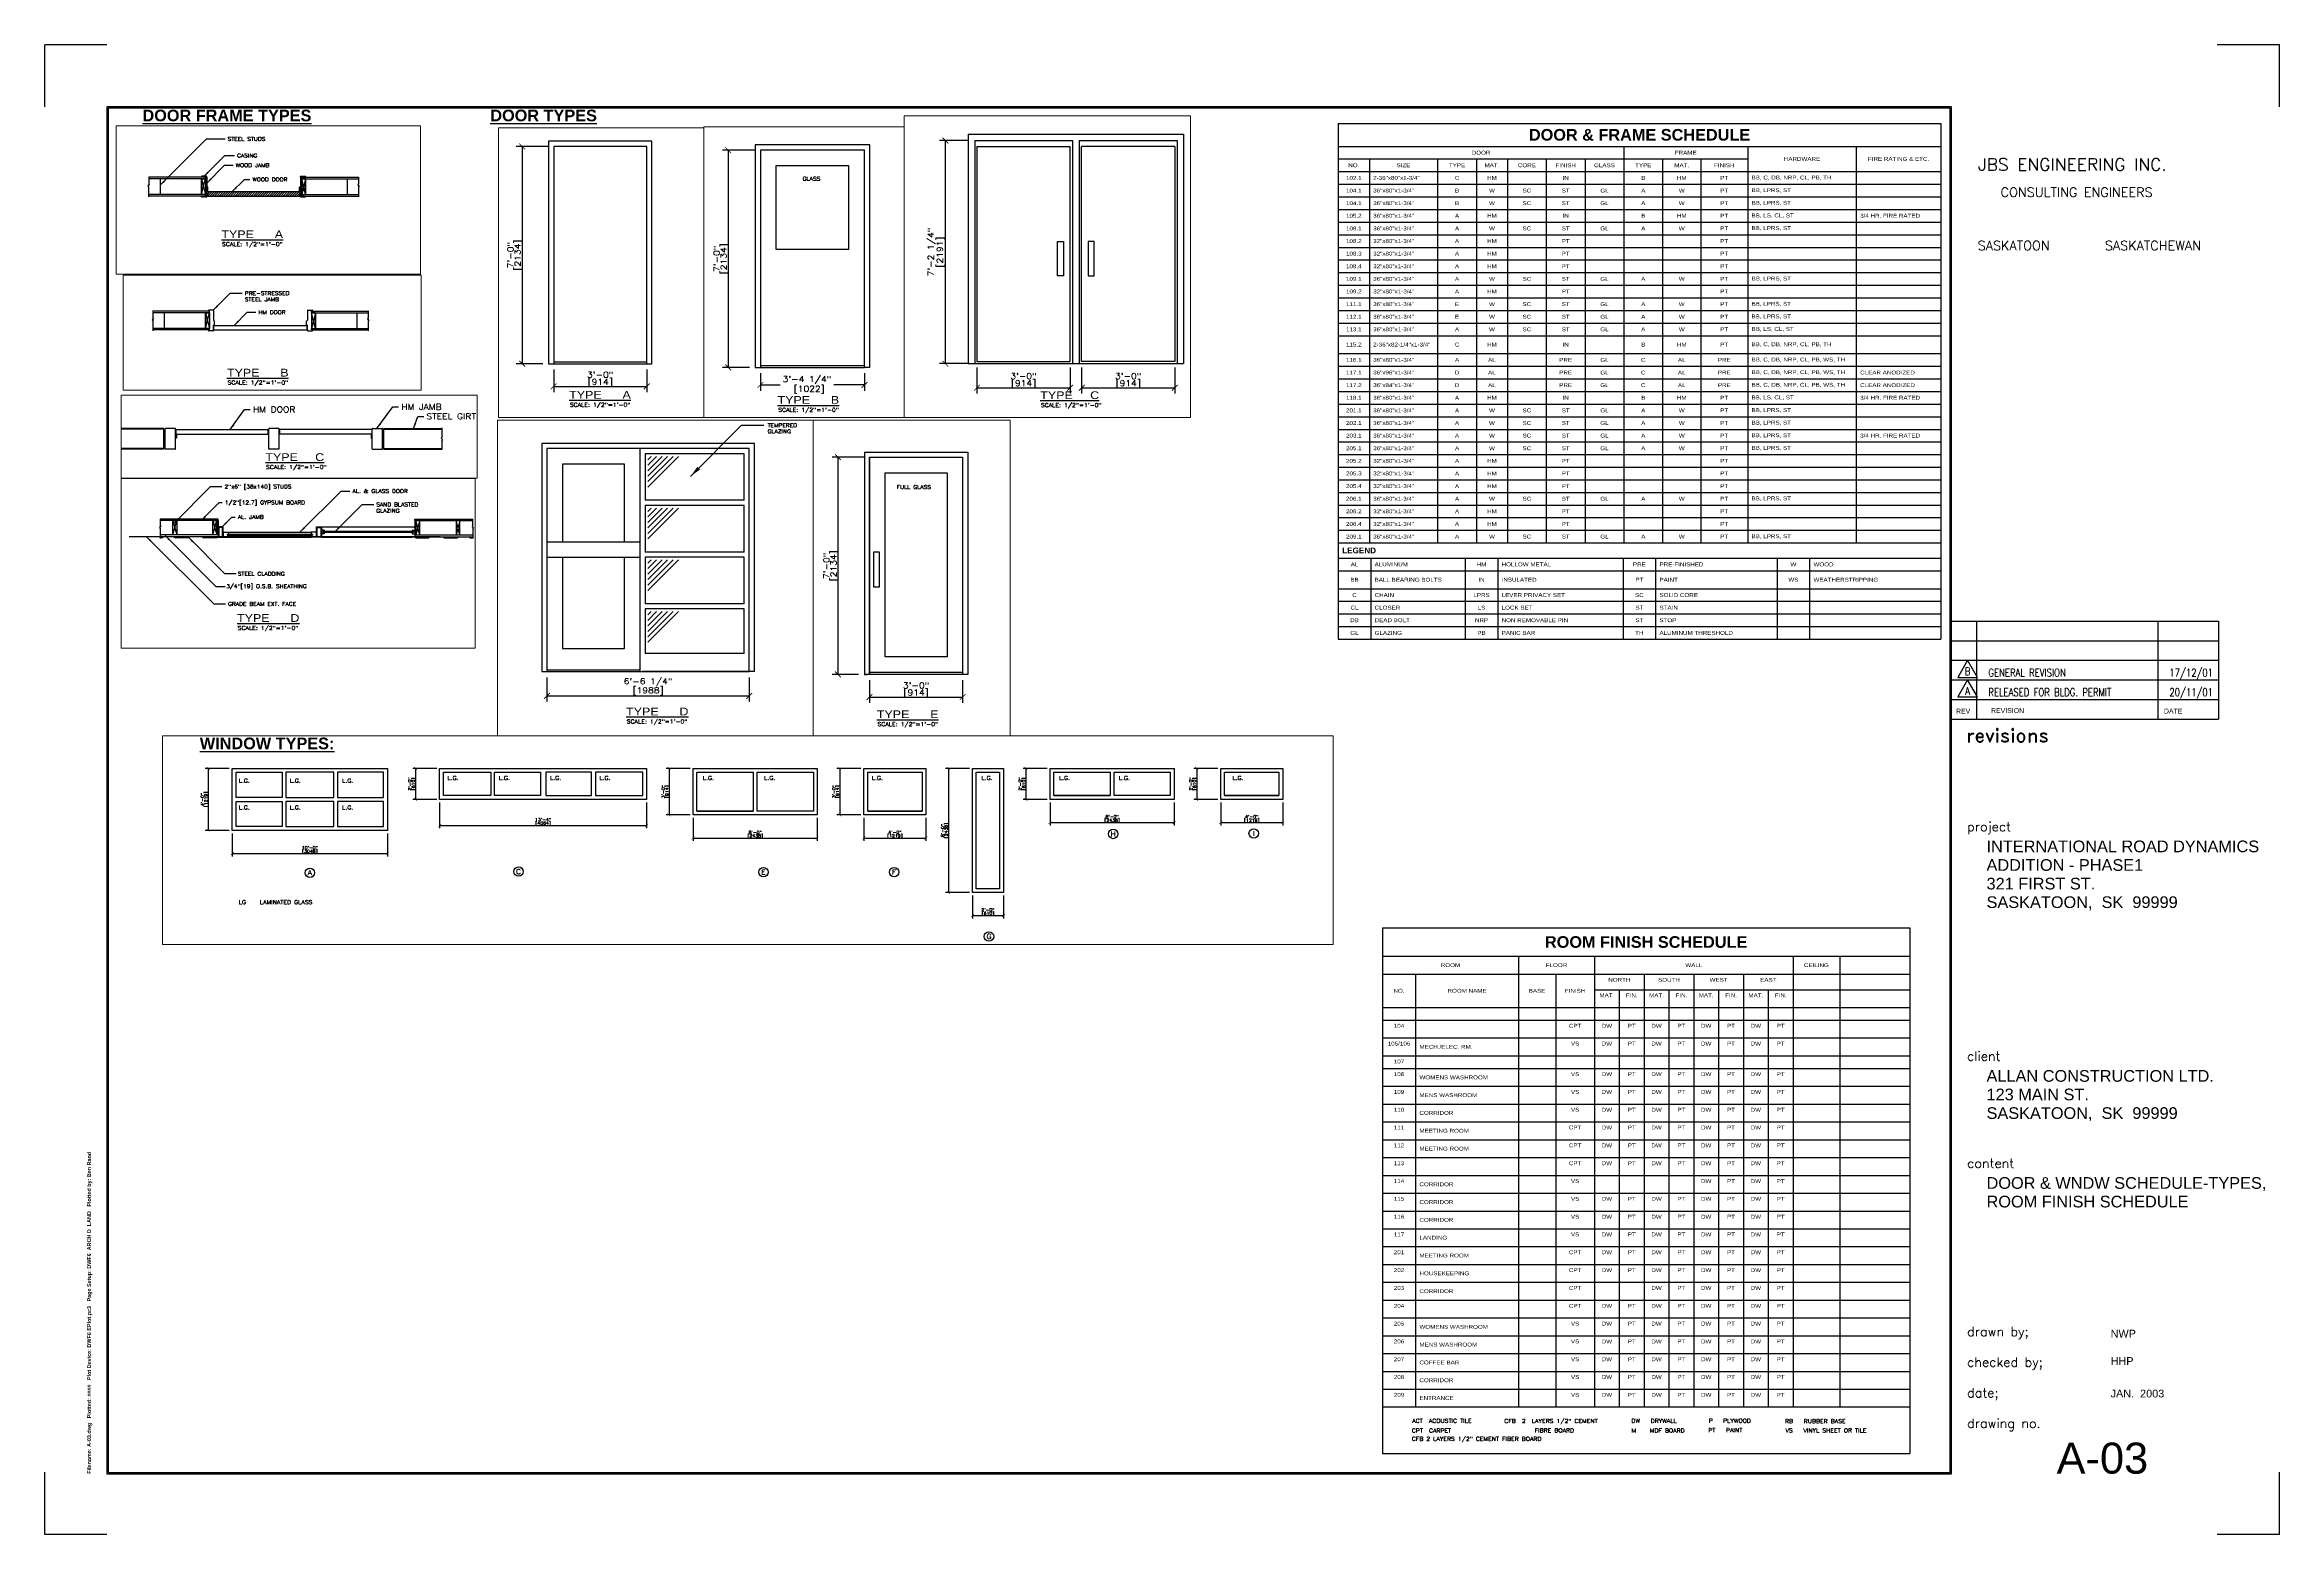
# Paper-space layout 'DOORS WINDOWS AND ROOMS' of a CAD drawing. Header units: inches. Extents: x -0.3 to 35.7, y -0.7 to 23.3.
# The model-space entities are those that its viewports show. They can reach past a viewport. Long polylines and large blocks are cut down to what shows.
import ezdxf
from ezdxf.enums import TextEntityAlignment as Align

# ---------------------------------------------------------------- set-up
doc = ezdxf.new("R2010")
doc.units = ezdxf.units.IN
doc.header["$MEASUREMENT"] = 0
doc.layers.get('0').update_dxf_attribs({"linetype": 'CONTINUOUS'})
doc.layers.get('DEFPOINTS').update_dxf_attribs({"linetype": 'CONTINUOUS'})
for name, color, linetype in [('Arch_Detail_Annot', 5, 'CONTINUOUS'), ('Arch_Detail_Board', 131, 'CONTINUOUS'), ('Arch_Detail_Cladding', 22, 'CONTINUOUS'), ('Arch_Detail_Door', 140, 'CONTINUOUS'), ('Arch_Detail_Found', 251, 'CONTINUOUS'), ('Arch_Detail_Frame', 133, 'CONTINUOUS'), ('Arch_Detail_Girt', 133, 'CONTINUOUS'), ('Arch_Detail_Shadow', 251, 'CONTINUOUS'), ('Arch_Detail_SteelStuds', 75, 'CONTINUOUS'), ('Arch_Detail_Studs', 11, 'CONTINUOUS'), ('Arch_Detail_Text', 5, 'CONTINUOUS'), ('Arch_Detail_Window', 140, 'CONTINUOUS'), ('Foundation_Plan_Dim', 5, 'CONTINUOUS'), ('PS_Annot', 5, 'CONTINUOUS'), ('TB_BORDER', 6, 'CONTINUOUS'), ('TB_CORNERS', 1, 'CONTINUOUS'), ('TB_INFORMATION', 3, 'CONTINUOUS'), ('TB_TEXT1', 160, 'CONTINUOUS'), ('TB_TEXT3', 10, 'CONTINUOUS'), ('TB_TEXT4', 4, 'CONTINUOUS'), ('TEXT', 5, 'CONTINUOUS'), ('Title', 7, 'CONTINUOUS'), ('TS-TEXT2', 7, 'CONTINUOUS')]:
    doc.layers.add(name, color=color, linetype=linetype)
doc.layers.add('PS_Viewport', color=220, linetype='CONTINUOUS', plot=False)
doc.styles.add('ROMANC', font='romanc')
doc.styles.add('ROMAND', font='ROMAND')
doc.styles.add('ROMANS-115', font='romans.shx', dxfattribs={"width": 1.15})
doc.styles.add('ROMANS-80', font='romans.shx', dxfattribs={"width": 0.8})
doc.styles.add('SANS-115', font='sanss___.ttf', dxfattribs={"width": 1.15})
doc.styles.add('SANSERIF', font='sanss___.ttf')
doc.styles.add('SANSSERIFBOLD', font='sanssb__.ttf')
doc.dimstyles.new('12-ROMANS-115', dxfattribs={"dimscale": 0.333333, "dimtxt": 0.18, "dimasz": 0.1875, "dimexe": 0.1875, "dimexo": 0.0625, "dimgap": 0.0625, "dimtad": 1, "dimdec": 4, "dimlfac": 24, "dimzin": 1, "dimdsep": 46, "dimlunit": 4, "dimtxsty": 'ROMANS-115', "dimblk": 'ARCHTICK', "dimcen": 0.0625, "dimclrd": 256, "dimclre": 256, "dimclrt": 256, "dimadec": 0, "dimazin": 0, "dimtfac": 1, "dimtdec": 4, "dimtofl": 0, "dimtmove": 0, "dimatfit": 0, "dimfxl": 1, "dimfrac": 2, "dimtolj": 1, "dimtzin": 0, "dimarcsym": 0})
doc.dimstyles.new('ROMANS-24', dxfattribs={"dimtxt": 2.25, "dimasz": 2.25, "dimexe": 2.25, "dimexo": 2.25, "dimgap": 0.03125, "dimtad": 1, "dimdec": 6, "dimlfac": -192, "dimzin": 1, "dimdsep": 46, "dimlunit": 4, "dimtxsty": 'ROMANS-115', "dimblk": 'ARCHTICK', "dimcen": 2.25, "dimclrd": 256, "dimclre": 256, "dimclrt": 256, "dimadec": 0, "dimazin": 0, "dimtfac": 1, "dimtdec": 6, "dimtofl": 0, "dimtmove": 2, "dimatfit": 0, "dimfxl": 1, "dimfrac": 2, "dimtolj": 1, "dimtzin": 0, "dimarcsym": 0})
doc.dimstyles.new('ROMANS-24$7', dxfattribs={"dimtxt": 2.25, "dimasz": 2.25, "dimexe": 2.25, "dimexo": 2.25, "dimgap": 1, "dimtad": 0, "dimdec": 6, "dimlfac": -192, "dimzin": 1, "dimdsep": 46, "dimlunit": 4, "dimtxsty": 'ROMANS-115', "dimblk": 'ARCHTICK', "dimcen": 2.25, "dimclrd": 256, "dimclre": 256, "dimclrt": 256, "dimadec": 0, "dimazin": 0, "dimtfac": 1, "dimtdec": 6, "dimtofl": 0, "dimtmove": 2, "dimatfit": 0, "dimfxl": 1, "dimfrac": 2, "dimtolj": 1, "dimtzin": 0, "dimarcsym": 0})

# ---------------------------------------------------------------- blocks, each defined once
blk = doc.blocks.new('RM_LEGEND')
at = {"layer": 'PS_Annot', "style": 'ROMANS-115', "width": 1.15}
for s, p in [('ACT  ACOUSTIC TILE', (0.159, 0.437)), ('CFB  2  LAYERS 1/2" CEMENT ', (1.643, 0.435)), ('DW   DRYWALL ', (3.691, 0.437)), ('P   PLYWOOD', (4.938, 0.439)), ('RB   RUBBER BASE', (6.166, 0.433)), ('CPT  CARPET', (0.153, 0.28)), ('CFB 2 LAYERS 1/2" CEMENT FIBER BOARD', (0.153, 0.147)), ('FIBRE BOARD', (2.133, 0.283)), ('M    MDF BOARD', (3.693, 0.281)), ('PT   PAINT', (4.93, 0.286)), ('VS   VINYL SHEET OR TILE', (6.174, 0.283))]:
    blk.add_text(s, height=0.0625, dxfattribs=at).set_placement(p)
blk = doc.blocks.new('*T2')
at = {"layer": 'PS_Annot', "color": 0, "linetype": 'ByBlock', "lineweight": -2, "transparency": 16777216}
for p, q in [((0, 0), (8.495, 0)), ((0, 0), (0, -8.466)), ((8.495, 0), (8.495, -8.466)), ((0, -0.453), (8.495, -0.453)), ((2.19, -0.453), (2.19, -7.717)), ((3.415, -0.453), (3.415, -7.717)), ((6.615, -0.453), (6.615, -7.717)), ((7.365, -0.453), (7.365, -7.717)), ((0, -0.744), (8.495, -0.744)), ((0.533, -0.744), (0.533, -7.717)), ((2.79, -0.744), (2.79, -7.717)), ((3.415, -0.994), (8.495, -0.994)), ((3.815, -0.994), (3.815, -7.717)), ((4.215, -0.744), (4.215, -7.717)), ((4.615, -0.994), (4.615, -7.717)), ((5.015, -0.744), (5.015, -7.717)), ((5.415, -0.994), (5.415, -7.717)), ((5.815, -0.744), (5.815, -7.717)), ((6.215, -0.994), (6.215, -7.717)), ((0, -1.281), (8.495, -1.281)), ((0, -1.484), (8.495, -1.484)), ((0, -1.771), (8.495, -1.771)), ((0, -2.06), (8.495, -2.06)), ((0, -2.263), (8.495, -2.263)), ((0, -2.55), (8.495, -2.55)), ((0, -2.837), (8.495, -2.837)), ((0, -3.123), (8.495, -3.123)), ((0, -3.411), (8.495, -3.411)), ((0, -3.699), (8.495, -3.699)), ((0, -3.986), (8.495, -3.986)), ((0, -4.273), (8.495, -4.273)), ((0, -4.56), (8.495, -4.56)), ((0, -4.846), (8.495, -4.846)), ((0, -5.133), (8.495, -5.133)), ((0, -5.421), (8.495, -5.421)), ((0, -5.708), (8.495, -5.708)), ((0, -5.996), (8.495, -5.996)), ((0, -6.283), (8.495, -6.283)), ((0, -6.57), (8.495, -6.57)), ((0, -6.857), (8.495, -6.857)), ((0, -7.143), (8.495, -7.143)), ((0, -7.43), (8.495, -7.43)), ((0, -7.717), (8.495, -7.717)), ((0, -8.466), (8.495, -8.466))]:
    blk.add_line(p, q, dxfattribs=at)
at = {"layer": 'PS_Annot', "color": 0, "transparency": 16777216}
blk.add_blockref('RM_LEGEND', (0.319, -8.409), dxfattribs=at)
for s, insert, char_height, width, attachment_point, style in [('ROOM FINISH SCHEDULE', (4.247, -0.227), 0.1875, 8.36965, 5, 'SANSSERIFBOLD'), ('ROOM', (1.095, -0.599), 0.0625, 2.06522, 5, 'SANS-115'), ('FLOOR', (2.803, -0.599), 0.0625, 1.1, 5, 'SANS-115'), ('WALL', (5.015, -0.599), 0.0625, 3.075, 5, 'SANS-115'), ('CEILING', (6.99, -0.599), 0.0625, 0.625, 5, 'SANS-115'), ('NO.', (0.266, -1.012), 0.0625, 0.40796, 5, 'SANS-115'), ('ROOM NAME', (1.362, -1.012), 0.0625, 1.53226, 5, 'SANS-115'), ('BASE', (2.49, -1.012), 0.0625, 0.475, 5, 'SANS-115'), ('FINISH', (3.103, -1.012), 0.0625, 0.5, 5, 'SANS-115'), ('MAT.', (3.615, -1.054), 0.0625, 0.275, 2, 'SANS-115'), ('NORTH', (3.815, -0.804), 0.0625, 0.675, 2, 'SANS-115'), ('FIN.', (4.015, -1.054), 0.0625, 0.275, 2, 'SANS-115'), ('MAT.', (4.415, -1.054), 0.0625, 0.275, 2, 'SANS-115'), ('SOUTH', (4.615, -0.804), 0.0625, 0.675, 2, 'SANS-115'), ('FIN.', (4.815, -1.054), 0.0625, 0.275, 2, 'SANS-115'), ('MAT.', (5.215, -1.054), 0.0625, 0.275, 2, 'SANS-115'), ('WEST', (5.415, -0.804), 0.0625, 0.675, 2, 'SANS-115'), ('FIN.', (5.615, -1.054), 0.0625, 0.275, 2, 'SANS-115'), ('MAT.', (6.015, -1.054), 0.0625, 0.275, 2, 'SANS-115'), ('EAST', (6.215, -0.804), 0.0625, 0.675, 2, 'SANS-115'), ('FIN.', (6.415, -1.054), 0.0625, 0.275, 2, 'SANS-115'), ('104', (0.266, -1.544), 0.0625, 0.40796, 2, 'SANS-115'), ('CPT', (3.103, -1.544), 0.0625, 0.5, 2, 'SANS-115'), ('DW', (3.615, -1.544), 0.0625, 0.275, 2, 'SANS-115'), ('PT', (4.015, -1.544), 0.0625, 0.275, 2, 'SANS-115'), ('DW', (4.415, -1.544), 0.0625, 0.275, 2, 'SANS-115'), ('PT', (4.815, -1.544), 0.0625, 0.275, 2, 'SANS-115'), ('DW', (5.215, -1.544), 0.0625, 0.275, 2, 'SANS-115'), ('PT', (5.615, -1.544), 0.0625, 0.275, 2, 'SANS-115'), ('DW', (6.015, -1.544), 0.0625, 0.275, 2, 'SANS-115'), ('PT', (6.415, -1.544), 0.0625, 0.275, 2, 'SANS-115'), ('105/106', (0.266, -1.831), 0.0625, 0.40796, 2, 'SANS-115'), ('107', (0.266, -2.12), 0.0625, 0.40796, 2, 'SANS-115'), ('MECH./ELEC. RM.', (0.595, -1.916), 0.0625, 1.53226, 4, 'SANS-115'), ('VS', (3.103, -1.831), 0.0625, 0.5, 2, 'SANS-115'), ('DW', (3.615, -1.831), 0.0625, 0.275, 2, 'SANS-115'), ('PT', (4.015, -1.831), 0.0625, 0.275, 2, 'SANS-115'), ('DW', (4.415, -1.831), 0.0625, 0.275, 2, 'SANS-115'), ('PT', (4.815, -1.831), 0.0625, 0.275, 2, 'SANS-115'), ('DW', (5.215, -1.831), 0.0625, 0.275, 2, 'SANS-115'), ('PT', (5.615, -1.831), 0.0625, 0.275, 2, 'SANS-115'), ('DW', (6.015, -1.831), 0.0625, 0.275, 2, 'SANS-115'), ('PT', (6.415, -1.831), 0.0625, 0.275, 2, 'SANS-115'), ('108', (0.266, -2.323), 0.0625, 0.40796, 2, 'SANS-115'), ('WOMENS WASHROOM', (0.595, -2.407), 0.0625, 1.53226, 4, 'SANS-115'), ('VS', (3.103, -2.323), 0.0625, 0.5, 2, 'SANS-115'), ('DW', (3.615, -2.323), 0.0625, 0.275, 2, 'SANS-115'), ('PT', (4.015, -2.323), 0.0625, 0.275, 2, 'SANS-115'), ('DW', (4.415, -2.323), 0.0625, 0.275, 2, 'SANS-115'), ('PT', (4.815, -2.323), 0.0625, 0.275, 2, 'SANS-115'), ('DW', (5.215, -2.323), 0.0625, 0.275, 2, 'SANS-115'), ('PT', (5.615, -2.323), 0.0625, 0.275, 2, 'SANS-115'), ('DW', (6.015, -2.323), 0.0625, 0.275, 2, 'SANS-115'), ('PT', (6.415, -2.323), 0.0625, 0.275, 2, 'SANS-115'), ('109', (0.266, -2.61), 0.0625, 0.40796, 2, 'SANS-115'), ('MENS WASHROOM', (0.595, -2.693), 0.0625, 1.53226, 4, 'SANS-115'), ('VS', (3.103, -2.61), 0.0625, 0.5, 2, 'SANS-115'), ('DW', (3.615, -2.61), 0.0625, 0.275, 2, 'SANS-115'), ('PT', (4.015, -2.61), 0.0625, 0.275, 2, 'SANS-115'), ('DW', (4.415, -2.61), 0.0625, 0.275, 2, 'SANS-115'), ('PT', (4.815, -2.61), 0.0625, 0.275, 2, 'SANS-115'), ('DW', (5.215, -2.61), 0.0625, 0.275, 2, 'SANS-115'), ('PT', (5.615, -2.61), 0.0625, 0.275, 2, 'SANS-115'), ('DW', (6.015, -2.61), 0.0625, 0.275, 2, 'SANS-115'), ('PT', (6.415, -2.61), 0.0625, 0.275, 2, 'SANS-115'), ('110', (0.266, -2.897), 0.0625, 0.40796, 2, 'SANS-115'), ('111', (0.266, -3.183), 0.0625, 0.40796, 2, 'SANS-115'), ('CORRIDOR', (0.595, -2.98), 0.0625, 1.53226, 4, 'SANS-115'), ('MEETING ROOM', (0.595, -3.267), 0.0625, 1.53226, 4, 'SANS-115'), ('CPT', (3.103, -3.183), 0.0625, 0.5, 2, 'SANS-115'), ('VS', (3.103, -2.897), 0.0625, 0.5, 2, 'SANS-115'), ('DW', (3.615, -2.897), 0.0625, 0.275, 2, 'SANS-115'), ('DW', (3.615, -3.183), 0.0625, 0.275, 2, 'SANS-115'), ('PT', (4.015, -2.897), 0.0625, 0.275, 2, 'SANS-115'), ('PT', (4.015, -3.183), 0.0625, 0.275, 2, 'SANS-115'), ('DW', (4.415, -2.897), 0.0625, 0.275, 2, 'SANS-115'), ('DW', (4.415, -3.183), 0.0625, 0.275, 2, 'SANS-115'), ('PT', (4.815, -2.897), 0.0625, 0.275, 2, 'SANS-115'), ('PT', (4.815, -3.183), 0.0625, 0.275, 2, 'SANS-115'), ('DW', (5.215, -2.897), 0.0625, 0.275, 2, 'SANS-115'), ('DW', (5.215, -3.183), 0.0625, 0.275, 2, 'SANS-115'), ('PT', (5.615, -2.897), 0.0625, 0.275, 2, 'SANS-115'), ('PT', (5.615, -3.183), 0.0625, 0.275, 2, 'SANS-115'), ('DW', (6.015, -2.897), 0.0625, 0.275, 2, 'SANS-115'), ('DW', (6.015, -3.183), 0.0625, 0.275, 2, 'SANS-115'), ('PT', (6.415, -2.897), 0.0625, 0.275, 2, 'SANS-115'), ('PT', (6.415, -3.183), 0.0625, 0.275, 2, 'SANS-115'), ('112', (0.266, -3.471), 0.0625, 0.40796, 2, 'SANS-115'), ('MEETING ROOM', (0.595, -3.555), 0.0625, 1.53226, 4, 'SANS-115'), ('CPT', (3.103, -3.471), 0.0625, 0.5, 2, 'SANS-115'), ('DW', (3.615, -3.471), 0.0625, 0.275, 2, 'SANS-115'), ('PT', (4.015, -3.471), 0.0625, 0.275, 2, 'SANS-115'), ('DW', (4.415, -3.471), 0.0625, 0.275, 2, 'SANS-115'), ('PT', (4.815, -3.471), 0.0625, 0.275, 2, 'SANS-115'), ('DW', (5.215, -3.471), 0.0625, 0.275, 2, 'SANS-115'), ('PT', (5.615, -3.471), 0.0625, 0.275, 2, 'SANS-115'), ('DW', (6.015, -3.471), 0.0625, 0.275, 2, 'SANS-115'), ('PT', (6.415, -3.471), 0.0625, 0.275, 2, 'SANS-115'), ('113', (0.266, -3.759), 0.0625, 0.40796, 2, 'SANS-115'), ('CPT', (3.103, -3.759), 0.0625, 0.5, 2, 'SANS-115'), ('DW', (3.615, -3.759), 0.0625, 0.275, 2, 'SANS-115'), ('PT', (4.015, -3.759), 0.0625, 0.275, 2, 'SANS-115'), ('DW', (4.415, -3.759), 0.0625, 0.275, 2, 'SANS-115'), ('PT', (4.815, -3.759), 0.0625, 0.275, 2, 'SANS-115'), ('DW', (5.215, -3.759), 0.0625, 0.275, 2, 'SANS-115'), ('PT', (5.615, -3.759), 0.0625, 0.275, 2, 'SANS-115'), ('DW', (6.015, -3.759), 0.0625, 0.275, 2, 'SANS-115'), ('PT', (6.415, -3.759), 0.0625, 0.275, 2, 'SANS-115'), ('114', (0.266, -4.046), 0.0625, 0.40796, 2, 'SANS-115'), ('CORRIDOR', (0.595, -4.13), 0.0625, 1.53226, 4, 'SANS-115'), ('VS', (3.103, -4.046), 0.0625, 0.5, 2, 'SANS-115'), ('DW', (5.215, -4.046), 0.0625, 0.275, 2, 'SANS-115'), ('PT', (5.615, -4.046), 0.0625, 0.275, 2, 'SANS-115'), ('DW', (6.015, -4.046), 0.0625, 0.275, 2, 'SANS-115'), ('PT', (6.415, -4.046), 0.0625, 0.275, 2, 'SANS-115'), ('115', (0.266, -4.333), 0.0625, 0.40796, 2, 'SANS-115'), ('116', (0.266, -4.62), 0.0625, 0.40796, 2, 'SANS-115'), ('CORRIDOR', (0.595, -4.416), 0.0625, 1.53226, 4, 'SANS-115'), ('CORRIDOR', (0.595, -4.703), 0.0625, 1.53226, 4, 'SANS-115'), ('VS', (3.103, -4.333), 0.0625, 0.5, 2, 'SANS-115'), ('VS', (3.103, -4.62), 0.0625, 0.5, 2, 'SANS-115'), ('DW', (3.615, -4.333), 0.0625, 0.275, 2, 'SANS-115'), ('DW', (3.615, -4.62), 0.0625, 0.275, 2, 'SANS-115'), ('PT', (4.015, -4.333), 0.0625, 0.275, 2, 'SANS-115'), ('PT', (4.015, -4.62), 0.0625, 0.275, 2, 'SANS-115'), ('DW', (4.415, -4.333), 0.0625, 0.275, 2, 'SANS-115'), ('DW', (4.415, -4.62), 0.0625, 0.275, 2, 'SANS-115'), ('PT', (4.815, -4.333), 0.0625, 0.275, 2, 'SANS-115'), ('PT', (4.815, -4.62), 0.0625, 0.275, 2, 'SANS-115'), ('DW', (5.215, -4.333), 0.0625, 0.275, 2, 'SANS-115'), ('DW', (5.215, -4.62), 0.0625, 0.275, 2, 'SANS-115'), ('PT', (5.615, -4.333), 0.0625, 0.275, 2, 'SANS-115'), ('PT', (5.615, -4.62), 0.0625, 0.275, 2, 'SANS-115'), ('DW', (6.015, -4.333), 0.0625, 0.275, 2, 'SANS-115'), ('DW', (6.015, -4.62), 0.0625, 0.275, 2, 'SANS-115'), ('PT', (6.415, -4.333), 0.0625, 0.275, 2, 'SANS-115'), ('PT', (6.415, -4.62), 0.0625, 0.275, 2, 'SANS-115'), ('117', (0.266, -4.906), 0.0625, 0.40796, 2, 'SANS-115'), ('LANDING', (0.595, -4.99), 0.0625, 1.53226, 4, 'SANS-115'), ('VS', (3.103, -4.906), 0.0625, 0.5, 2, 'SANS-115'), ('DW', (3.615, -4.906), 0.0625, 0.275, 2, 'SANS-115'), ('PT', (4.015, -4.906), 0.0625, 0.275, 2, 'SANS-115'), ('DW', (4.415, -4.906), 0.0625, 0.275, 2, 'SANS-115'), ('PT', (4.815, -4.906), 0.0625, 0.275, 2, 'SANS-115'), ('DW', (5.215, -4.906), 0.0625, 0.275, 2, 'SANS-115'), ('PT', (5.615, -4.906), 0.0625, 0.275, 2, 'SANS-115'), ('DW', (6.015, -4.906), 0.0625, 0.275, 2, 'SANS-115'), ('PT', (6.415, -4.906), 0.0625, 0.275, 2, 'SANS-115'), ('201', (0.266, -5.193), 0.0625, 0.40796, 2, 'SANS-115'), ('MEETING ROOM', (0.595, -5.277), 0.0625, 1.53226, 4, 'SANS-115'), ('CPT', (3.103, -5.193), 0.0625, 0.5, 2, 'SANS-115'), ('DW', (3.615, -5.193), 0.0625, 0.275, 2, 'SANS-115'), ('PT', (4.015, -5.193), 0.0625, 0.275, 2, 'SANS-115'), ('DW', (4.415, -5.193), 0.0625, 0.275, 2, 'SANS-115'), ('PT', (4.815, -5.193), 0.0625, 0.275, 2, 'SANS-115'), ('DW', (5.215, -5.193), 0.0625, 0.275, 2, 'SANS-115'), ('PT', (5.615, -5.193), 0.0625, 0.275, 2, 'SANS-115'), ('DW', (6.015, -5.193), 0.0625, 0.275, 2, 'SANS-115'), ('PT', (6.415, -5.193), 0.0625, 0.275, 2, 'SANS-115'), ('202', (0.266, -5.481), 0.0625, 0.40796, 2, 'SANS-115'), ('HOUSEKEEPING', (0.595, -5.564), 0.0625, 1.53226, 4, 'SANS-115'), ('CPT', (3.103, -5.481), 0.0625, 0.5, 2, 'SANS-115'), ('DW', (3.615, -5.481), 0.0625, 0.275, 2, 'SANS-115'), ('PT', (4.015, -5.481), 0.0625, 0.275, 2, 'SANS-115'), ('DW', (4.415, -5.481), 0.0625, 0.275, 2, 'SANS-115'), ('PT', (4.815, -5.481), 0.0625, 0.275, 2, 'SANS-115'), ('DW', (5.215, -5.481), 0.0625, 0.275, 2, 'SANS-115'), ('PT', (5.615, -5.481), 0.0625, 0.275, 2, 'SANS-115'), ('DW', (6.015, -5.481), 0.0625, 0.275, 2, 'SANS-115'), ('PT', (6.415, -5.481), 0.0625, 0.275, 2, 'SANS-115'), ('203', (0.266, -5.768), 0.0625, 0.40796, 2, 'SANS-115'), ('204', (0.266, -6.056), 0.0625, 0.40796, 2, 'SANS-115'), ('CORRIDOR', (0.595, -5.852), 0.0625, 1.53226, 4, 'SANS-115'), ('CPT', (3.103, -5.768), 0.0625, 0.5, 2, 'SANS-115'), ('CPT', (3.103, -6.056), 0.0625, 0.5, 2, 'SANS-115'), ('DW', (3.615, -6.056), 0.0625, 0.275, 2, 'SANS-115'), ('PT', (4.015, -6.056), 0.0625, 0.275, 2, 'SANS-115'), ('DW', (4.415, -5.768), 0.0625, 0.275, 2, 'SANS-115'), ('DW', (4.415, -6.056), 0.0625, 0.275, 2, 'SANS-115'), ('PT', (4.815, -5.768), 0.0625, 0.275, 2, 'SANS-115'), ('PT', (4.815, -6.056), 0.0625, 0.275, 2, 'SANS-115'), ('DW', (5.215, -5.768), 0.0625, 0.275, 2, 'SANS-115'), ('DW', (5.215, -6.056), 0.0625, 0.275, 2, 'SANS-115'), ('PT', (5.615, -5.768), 0.0625, 0.275, 2, 'SANS-115'), ('PT', (5.615, -6.056), 0.0625, 0.275, 2, 'SANS-115'), ('DW', (6.015, -5.768), 0.0625, 0.275, 2, 'SANS-115'), ('DW', (6.015, -6.056), 0.0625, 0.275, 2, 'SANS-115'), ('PT', (6.415, -5.768), 0.0625, 0.275, 2, 'SANS-115'), ('PT', (6.415, -6.056), 0.0625, 0.275, 2, 'SANS-115'), ('205', (0.266, -6.343), 0.0625, 0.40796, 2, 'SANS-115'), ('WOMENS WASHROOM', (0.595, -6.427), 0.0625, 1.53226, 4, 'SANS-115'), ('VS', (3.103, -6.343), 0.0625, 0.5, 2, 'SANS-115'), ('DW', (3.615, -6.343), 0.0625, 0.275, 2, 'SANS-115'), ('PT', (4.015, -6.343), 0.0625, 0.275, 2, 'SANS-115'), ('DW', (4.415, -6.343), 0.0625, 0.275, 2, 'SANS-115'), ('PT', (4.815, -6.343), 0.0625, 0.275, 2, 'SANS-115'), ('DW', (5.215, -6.343), 0.0625, 0.275, 2, 'SANS-115'), ('PT', (5.615, -6.343), 0.0625, 0.275, 2, 'SANS-115'), ('DW', (6.015, -6.343), 0.0625, 0.275, 2, 'SANS-115'), ('PT', (6.415, -6.343), 0.0625, 0.275, 2, 'SANS-115'), ('206', (0.266, -6.63), 0.0625, 0.40796, 2, 'SANS-115'), ('MENS WASHROOM', (0.595, -6.713), 0.0625, 1.53226, 4, 'SANS-115'), ('VS', (3.103, -6.63), 0.0625, 0.5, 2, 'SANS-115'), ('DW', (3.615, -6.63), 0.0625, 0.275, 2, 'SANS-115'), ('PT', (4.015, -6.63), 0.0625, 0.275, 2, 'SANS-115'), ('DW', (4.415, -6.63), 0.0625, 0.275, 2, 'SANS-115'), ('PT', (4.815, -6.63), 0.0625, 0.275, 2, 'SANS-115'), ('DW', (5.215, -6.63), 0.0625, 0.275, 2, 'SANS-115'), ('PT', (5.615, -6.63), 0.0625, 0.275, 2, 'SANS-115'), ('DW', (6.015, -6.63), 0.0625, 0.275, 2, 'SANS-115'), ('PT', (6.415, -6.63), 0.0625, 0.275, 2, 'SANS-115'), ('207', (0.266, -6.917), 0.0625, 0.40796, 2, 'SANS-115'), ('COFFEE BAR', (0.595, -7), 0.0625, 1.53226, 4, 'SANS-115'), ('VS', (3.103, -6.917), 0.0625, 0.5, 2, 'SANS-115'), ('DW', (3.615, -6.917), 0.0625, 0.275, 2, 'SANS-115'), ('PT', (4.015, -6.917), 0.0625, 0.275, 2, 'SANS-115'), ('DW', (4.415, -6.917), 0.0625, 0.275, 2, 'SANS-115'), ('PT', (4.815, -6.917), 0.0625, 0.275, 2, 'SANS-115'), ('DW', (5.215, -6.917), 0.0625, 0.275, 2, 'SANS-115'), ('PT', (5.615, -6.917), 0.0625, 0.275, 2, 'SANS-115'), ('DW', (6.015, -6.917), 0.0625, 0.275, 2, 'SANS-115'), ('PT', (6.415, -6.917), 0.0625, 0.275, 2, 'SANS-115'), ('208', (0.266, -7.203), 0.0625, 0.40796, 2, 'SANS-115'), ('209', (0.266, -7.49), 0.0625, 0.40796, 2, 'SANS-115'), ('CORRIDOR', (0.595, -7.287), 0.0625, 1.53226, 4, 'SANS-115'), ('ENTRANCE', (0.595, -7.573), 0.0625, 1.53226, 4, 'SANS-115'), ('VS', (3.103, -7.203), 0.0625, 0.5, 2, 'SANS-115'), ('VS', (3.103, -7.49), 0.0625, 0.5, 2, 'SANS-115'), ('DW', (3.615, -7.203), 0.0625, 0.275, 2, 'SANS-115'), ('DW', (3.615, -7.49), 0.0625, 0.275, 2, 'SANS-115'), ('PT', (4.015, -7.203), 0.0625, 0.275, 2, 'SANS-115'), ('PT', (4.015, -7.49), 0.0625, 0.275, 2, 'SANS-115'), ('DW', (4.415, -7.203), 0.0625, 0.275, 2, 'SANS-115'), ('DW', (4.415, -7.49), 0.0625, 0.275, 2, 'SANS-115'), ('PT', (4.815, -7.203), 0.0625, 0.275, 2, 'SANS-115'), ('PT', (4.815, -7.49), 0.0625, 0.275, 2, 'SANS-115'), ('DW', (5.215, -7.203), 0.0625, 0.275, 2, 'SANS-115'), ('DW', (5.215, -7.49), 0.0625, 0.275, 2, 'SANS-115'), ('PT', (5.615, -7.203), 0.0625, 0.275, 2, 'SANS-115'), ('PT', (5.615, -7.49), 0.0625, 0.275, 2, 'SANS-115'), ('DW', (6.015, -7.203), 0.0625, 0.275, 2, 'SANS-115'), ('DW', (6.015, -7.49), 0.0625, 0.275, 2, 'SANS-115'), ('PT', (6.415, -7.203), 0.0625, 0.275, 2, 'SANS-115'), ('PT', (6.415, -7.49), 0.0625, 0.275, 2, 'SANS-115')]:
    blk.add_mtext(s, dxfattribs=dict(at, insert=insert, char_height=char_height, width=width, attachment_point=attachment_point, style=style))
blk = doc.blocks.new('*T28')
at = {"layer": 'PS_Annot', "color": 0, "lineweight": -2}
for p, q in [((0, 0), (0.5, 0)), ((0, 0), (0, -0.37)), ((0.5, 0), (1.6, 0)), ((1.6, 0), (2.225, 0)), ((2.225, 0), (2.725, 0)), ((2.725, 0), (3.35, 0)), ((3.35, 0), (3.975, 0)), ((3.975, 0), (4.6, 0)), ((4.6, 0), (5.225, 0)), ((5.225, 0), (5.841, 0)), ((5.841, 0), (6.595, 0)), ((6.595, 0), (8.345, 0)), ((8.345, 0), (9.706, 0)), ((9.706, 0), (9.706, -0.37)), ((0, -0.37), (0.5, -0.37)), ((0, -0.37), (0, -0.573)), ((0, -0.573), (0.5, -0.573)), ((0, -0.573), (0, -0.777)), ((0.5, -0.37), (1.6, -0.37)), ((0.5, -0.573), (1.6, -0.573)), ((0.5, -0.573), (0.5, -0.777)), ((1.6, -0.37), (2.225, -0.37)), ((1.6, -0.573), (2.225, -0.573)), ((1.6, -0.573), (1.6, -0.777)), ((2.225, -0.37), (2.725, -0.37)), ((2.225, -0.573), (2.725, -0.573)), ((2.225, -0.573), (2.225, -0.777)), ((2.725, -0.37), (3.35, -0.37)), ((2.725, -0.573), (3.35, -0.573)), ((2.725, -0.573), (2.725, -0.777)), ((3.35, -0.37), (3.975, -0.37)), ((3.35, -0.573), (3.975, -0.573)), ((3.35, -0.573), (3.35, -0.777)), ((3.975, -0.37), (4.6, -0.37)), ((3.975, -0.573), (4.6, -0.573)), ((3.975, -0.573), (3.975, -0.777)), ((4.6, -0.37), (5.225, -0.37)), ((4.6, -0.37), (4.6, -0.573)), ((4.6, -0.573), (5.225, -0.573)), ((4.6, -0.573), (4.6, -0.777)), ((5.225, -0.37), (5.841, -0.37)), ((5.225, -0.573), (5.841, -0.573)), ((5.225, -0.573), (5.225, -0.777)), ((5.841, -0.37), (6.595, -0.37)), ((5.841, -0.573), (6.595, -0.573)), ((5.841, -0.573), (5.841, -0.777)), ((6.595, -0.37), (8.345, -0.37)), ((6.595, -0.37), (6.595, -0.573)), ((6.595, -0.573), (6.595, -0.777)), ((8.345, -0.37), (9.706, -0.37)), ((8.345, -0.37), (8.345, -0.573)), ((8.345, -0.573), (8.345, -0.777)), ((9.706, -0.37), (9.706, -0.573)), ((9.706, -0.573), (9.706, -0.777)), ((0, -0.777), (0.5, -0.777)), ((0, -0.777), (0, -0.98)), ((0, -0.98), (0.5, -0.98)), ((0, -0.98), (0, -1.183)), ((0.5, -0.777), (1.6, -0.777)), ((0.5, -0.777), (0.5, -0.98)), ((0.5, -0.98), (1.6, -0.98)), ((0.5, -0.98), (0.5, -1.183)), ((1.6, -0.777), (2.225, -0.777)), ((1.6, -0.777), (1.6, -0.98)), ((1.6, -0.98), (2.225, -0.98)), ((1.6, -0.98), (1.6, -1.183)), ((2.225, -0.777), (2.725, -0.777)), ((2.225, -0.777), (2.225, -0.98)), ((2.225, -0.98), (2.725, -0.98)), ((2.225, -0.98), (2.225, -1.183)), ((2.725, -0.777), (3.35, -0.777)), ((2.725, -0.777), (2.725, -0.98)), ((2.725, -0.98), (3.35, -0.98)), ((2.725, -0.98), (2.725, -1.183)), ((3.35, -0.777), (3.975, -0.777)), ((3.35, -0.777), (3.35, -0.98)), ((3.35, -0.98), (3.975, -0.98)), ((3.35, -0.98), (3.35, -1.183)), ((3.975, -0.777), (4.6, -0.777)), ((3.975, -0.777), (3.975, -0.98)), ((3.975, -0.98), (4.6, -0.98)), ((3.975, -0.98), (3.975, -1.183)), ((4.6, -0.777), (5.225, -0.777)), ((4.6, -0.777), (4.6, -0.98)), ((4.6, -0.98), (5.225, -0.98)), ((4.6, -0.98), (4.6, -1.183)), ((5.225, -0.777), (5.841, -0.777)), ((5.225, -0.777), (5.225, -0.98)), ((5.225, -0.98), (5.841, -0.98)), ((5.225, -0.98), (5.225, -1.183)), ((5.841, -0.777), (6.595, -0.777)), ((5.841, -0.777), (5.841, -0.98)), ((5.841, -0.98), (6.595, -0.98)), ((5.841, -0.98), (5.841, -1.183)), ((6.595, -0.777), (8.345, -0.777)), ((6.595, -0.777), (6.595, -0.98)), ((6.595, -0.98), (8.345, -0.98)), ((6.595, -0.98), (6.595, -1.183)), ((8.345, -0.777), (9.706, -0.777)), ((8.345, -0.777), (8.345, -0.98)), ((8.345, -0.98), (9.706, -0.98)), ((8.345, -0.98), (8.345, -1.183)), ((9.706, -0.777), (9.706, -0.98)), ((9.706, -0.98), (9.706, -1.183)), ((0, -1.183), (0.5, -1.183)), ((0, -1.183), (0, -1.387)), ((0, -1.387), (0.5, -1.387)), ((0, -1.387), (0, -1.59)), ((0.5, -1.183), (1.6, -1.183)), ((0.5, -1.183), (0.5, -1.387)), ((0.5, -1.387), (1.6, -1.387)), ((0.5, -1.387), (0.5, -1.59)), ((1.6, -1.183), (2.225, -1.183)), ((1.6, -1.183), (1.6, -1.387)), ((1.6, -1.387), (2.225, -1.387)), ((1.6, -1.387), (1.6, -1.59)), ((2.225, -1.183), (2.725, -1.183)), ((2.225, -1.183), (2.225, -1.387)), ((2.225, -1.387), (2.725, -1.387)), ((2.225, -1.387), (2.225, -1.59)), ((2.725, -1.183), (3.35, -1.183)), ((2.725, -1.183), (2.725, -1.387)), ((2.725, -1.387), (3.35, -1.387)), ((2.725, -1.387), (2.725, -1.59)), ((3.35, -1.183), (3.975, -1.183)), ((3.35, -1.183), (3.35, -1.387)), ((3.35, -1.387), (3.975, -1.387)), ((3.35, -1.387), (3.35, -1.59)), ((3.975, -1.183), (4.6, -1.183)), ((3.975, -1.183), (3.975, -1.387)), ((3.975, -1.387), (4.6, -1.387)), ((3.975, -1.387), (3.975, -1.59)), ((4.6, -1.183), (5.225, -1.183)), ((4.6, -1.183), (4.6, -1.387)), ((4.6, -1.387), (5.225, -1.387)), ((4.6, -1.387), (4.6, -1.59)), ((5.225, -1.183), (5.841, -1.183)), ((5.225, -1.183), (5.225, -1.387)), ((5.225, -1.387), (5.841, -1.387)), ((5.225, -1.387), (5.225, -1.59)), ((5.841, -1.183), (6.595, -1.183)), ((5.841, -1.183), (5.841, -1.387)), ((5.841, -1.387), (6.595, -1.387)), ((5.841, -1.387), (5.841, -1.59)), ((6.595, -1.183), (8.345, -1.183)), ((6.595, -1.183), (6.595, -1.387)), ((6.595, -1.387), (8.345, -1.387)), ((6.595, -1.387), (6.595, -1.59)), ((8.345, -1.183), (9.706, -1.183)), ((8.345, -1.183), (8.345, -1.387)), ((8.345, -1.387), (9.706, -1.387)), ((8.345, -1.387), (8.345, -1.59)), ((9.706, -1.183), (9.706, -1.387)), ((9.706, -1.387), (9.706, -1.59)), ((0, -1.59), (0.5, -1.59)), ((0, -1.59), (0, -1.793)), ((0, -1.793), (0.5, -1.793)), ((0, -1.793), (0, -1.997)), ((0.5, -1.59), (1.6, -1.59)), ((0.5, -1.59), (0.5, -1.793)), ((0.5, -1.793), (1.6, -1.793)), ((0.5, -1.793), (0.5, -1.997)), ((1.6, -1.59), (2.225, -1.59)), ((1.6, -1.59), (1.6, -1.793)), ((1.6, -1.793), (2.225, -1.793)), ((1.6, -1.793), (1.6, -1.997)), ((2.225, -1.59), (2.725, -1.59)), ((2.225, -1.59), (2.225, -1.793)), ((2.225, -1.793), (2.725, -1.793)), ((2.225, -1.793), (2.225, -1.997)), ((2.725, -1.59), (3.35, -1.59)), ((2.725, -1.59), (2.725, -1.793)), ((2.725, -1.793), (3.35, -1.793)), ((2.725, -1.793), (2.725, -1.997)), ((3.35, -1.59), (3.975, -1.59)), ((3.35, -1.59), (3.35, -1.793)), ((3.35, -1.793), (3.975, -1.793)), ((3.35, -1.793), (3.35, -1.997)), ((3.975, -1.59), (4.6, -1.59)), ((3.975, -1.59), (3.975, -1.793)), ((3.975, -1.793), (4.6, -1.793)), ((3.975, -1.793), (3.975, -1.997)), ((4.6, -1.59), (5.225, -1.59)), ((4.6, -1.59), (4.6, -1.793)), ((4.6, -1.793), (5.225, -1.793)), ((4.6, -1.793), (4.6, -1.997)), ((5.225, -1.59), (5.841, -1.59)), ((5.225, -1.59), (5.225, -1.793)), ((5.225, -1.793), (5.841, -1.793)), ((5.225, -1.793), (5.225, -1.997)), ((5.841, -1.59), (6.595, -1.59)), ((5.841, -1.59), (5.841, -1.793)), ((5.841, -1.793), (6.595, -1.793)), ((5.841, -1.793), (5.841, -1.997)), ((6.595, -1.59), (8.345, -1.59)), ((6.595, -1.59), (6.595, -1.793)), ((6.595, -1.793), (8.345, -1.793)), ((6.595, -1.793), (6.595, -1.997)), ((8.345, -1.59), (9.706, -1.59)), ((8.345, -1.59), (8.345, -1.793)), ((8.345, -1.793), (9.706, -1.793)), ((8.345, -1.793), (8.345, -1.997)), ((9.706, -1.59), (9.706, -1.793)), ((9.706, -1.793), (9.706, -1.997)), ((0, -1.997), (0.5, -1.997)), ((0, -1.997), (0, -2.2)), ((0.5, -1.997), (1.6, -1.997)), ((0.5, -1.997), (0.5, -2.2)), ((1.6, -1.997), (2.225, -1.997)), ((1.6, -1.997), (1.6, -2.2)), ((2.225, -1.997), (2.725, -1.997)), ((2.225, -1.997), (2.225, -2.2)), ((2.725, -1.997), (3.35, -1.997)), ((2.725, -1.997), (2.725, -2.2)), ((3.35, -1.997), (3.975, -1.997)), ((3.35, -1.997), (3.35, -2.2)), ((3.975, -1.997), (4.6, -1.997)), ((3.975, -1.997), (3.975, -2.2)), ((4.6, -1.997), (5.225, -1.997)), ((4.6, -1.997), (4.6, -2.2)), ((5.225, -1.997), (5.841, -1.997)), ((5.225, -1.997), (5.225, -2.2)), ((5.841, -1.997), (6.595, -1.997)), ((5.841, -1.997), (5.841, -2.2)), ((6.595, -1.997), (8.345, -1.997)), ((6.595, -1.997), (6.595, -2.2)), ((8.345, -1.997), (9.706, -1.997)), ((8.345, -1.997), (8.345, -2.2)), ((9.706, -1.997), (9.706, -2.2)), ((0, -2.2), (0.5, -2.2)), ((0, -2.2), (0, -2.403)), ((0, -2.403), (0.5, -2.403)), ((0, -2.403), (0, -2.607)), ((0.5, -2.2), (1.6, -2.2)), ((0.5, -2.2), (0.5, -2.403)), ((0.5, -2.403), (1.6, -2.403)), ((0.5, -2.403), (0.5, -2.607)), ((1.6, -2.2), (2.225, -2.2)), ((1.6, -2.2), (1.6, -2.403)), ((1.6, -2.403), (2.225, -2.403)), ((1.6, -2.403), (1.6, -2.607)), ((2.225, -2.2), (2.725, -2.2)), ((2.225, -2.2), (2.225, -2.403)), ((2.225, -2.403), (2.725, -2.403)), ((2.225, -2.403), (2.225, -2.607)), ((2.725, -2.2), (3.35, -2.2)), ((2.725, -2.2), (2.725, -2.403)), ((2.725, -2.403), (3.35, -2.403)), ((2.725, -2.403), (2.725, -2.607)), ((3.35, -2.2), (3.975, -2.2)), ((3.35, -2.2), (3.35, -2.403)), ((3.35, -2.403), (3.975, -2.403)), ((3.35, -2.403), (3.35, -2.607)), ((3.975, -2.2), (4.6, -2.2)), ((3.975, -2.2), (3.975, -2.403)), ((3.975, -2.403), (4.6, -2.403)), ((3.975, -2.403), (3.975, -2.607)), ((4.6, -2.2), (5.225, -2.2)), ((4.6, -2.2), (4.6, -2.403)), ((4.6, -2.403), (5.225, -2.403)), ((4.6, -2.403), (4.6, -2.607)), ((5.225, -2.2), (5.841, -2.2)), ((5.225, -2.2), (5.225, -2.403)), ((5.225, -2.403), (5.841, -2.403)), ((5.225, -2.403), (5.225, -2.607)), ((5.841, -2.2), (6.595, -2.2)), ((5.841, -2.2), (5.841, -2.403)), ((5.841, -2.403), (6.595, -2.403)), ((5.841, -2.403), (5.841, -2.607)), ((6.595, -2.2), (8.345, -2.2)), ((6.595, -2.2), (6.595, -2.403)), ((6.595, -2.403), (8.345, -2.403)), ((6.595, -2.403), (6.595, -2.607)), ((8.345, -2.2), (9.706, -2.2)), ((8.345, -2.2), (8.345, -2.403)), ((8.345, -2.403), (9.706, -2.403)), ((8.345, -2.403), (8.345, -2.607)), ((9.706, -2.2), (9.706, -2.403)), ((9.706, -2.403), (9.706, -2.607)), ((0, -2.607), (0.5, -2.607)), ((0, -2.607), (0, -2.81)), ((0, -2.81), (0.5, -2.81)), ((0, -2.81), (0, -3.013)), ((0.5, -2.607), (1.6, -2.607)), ((0.5, -2.607), (0.5, -2.81)), ((0.5, -2.81), (1.6, -2.81)), ((0.5, -2.81), (0.5, -3.013)), ((1.6, -2.607), (2.225, -2.607)), ((1.6, -2.607), (1.6, -2.81)), ((1.6, -2.81), (2.225, -2.81)), ((1.6, -2.81), (1.6, -3.013)), ((2.225, -2.607), (2.725, -2.607)), ((2.225, -2.607), (2.225, -2.81)), ((2.225, -2.81), (2.725, -2.81)), ((2.225, -2.81), (2.225, -3.013)), ((2.725, -2.607), (3.35, -2.607)), ((2.725, -2.607), (2.725, -2.81)), ((2.725, -2.81), (3.35, -2.81)), ((2.725, -2.81), (2.725, -3.013)), ((3.35, -2.607), (3.975, -2.607)), ((3.35, -2.607), (3.35, -2.81)), ((3.35, -2.81), (3.975, -2.81)), ((3.35, -2.81), (3.35, -3.013)), ((3.975, -2.607), (4.6, -2.607)), ((3.975, -2.607), (3.975, -2.81)), ((3.975, -2.81), (4.6, -2.81)), ((3.975, -2.81), (3.975, -3.013)), ((4.6, -2.607), (5.225, -2.607)), ((4.6, -2.607), (4.6, -2.81)), ((4.6, -2.81), (5.225, -2.81)), ((4.6, -2.81), (4.6, -3.013)), ((5.225, -2.607), (5.841, -2.607)), ((5.225, -2.607), (5.225, -2.81)), ((5.225, -2.81), (5.841, -2.81)), ((5.225, -2.81), (5.225, -3.013)), ((5.841, -2.607), (6.595, -2.607)), ((5.841, -2.607), (5.841, -2.81)), ((5.841, -2.81), (6.595, -2.81)), ((5.841, -2.81), (5.841, -3.013)), ((6.595, -2.607), (8.345, -2.607)), ((6.595, -2.607), (6.595, -2.81)), ((6.595, -2.81), (8.345, -2.81)), ((6.595, -2.81), (6.595, -3.013)), ((8.345, -2.607), (9.706, -2.607)), ((8.345, -2.607), (8.345, -2.81)), ((8.345, -2.81), (9.706, -2.81)), ((8.345, -2.81), (8.345, -3.013)), ((9.706, -2.607), (9.706, -2.81)), ((9.706, -2.81), (9.706, -3.013)), ((0, -3.013), (0.5, -3.013)), ((0, -3.013), (0, -3.217)), ((0, -3.217), (0.5, -3.217)), ((0, -3.217), (0, -3.42)), ((0.5, -3.013), (1.6, -3.013)), ((0.5, -3.013), (0.5, -3.217)), ((0.5, -3.217), (1.6, -3.217)), ((0.5, -3.217), (0.5, -3.42)), ((1.6, -3.013), (2.225, -3.013)), ((1.6, -3.013), (1.6, -3.217)), ((1.6, -3.217), (2.225, -3.217)), ((1.6, -3.217), (1.6, -3.42)), ((2.225, -3.013), (2.725, -3.013)), ((2.225, -3.013), (2.225, -3.217)), ((2.225, -3.217), (2.725, -3.217)), ((2.225, -3.217), (2.225, -3.42)), ((2.725, -3.013), (3.35, -3.013)), ((2.725, -3.013), (2.725, -3.217)), ((2.725, -3.217), (3.35, -3.217)), ((2.725, -3.217), (2.725, -3.42)), ((3.35, -3.013), (3.975, -3.013)), ((3.35, -3.013), (3.35, -3.217)), ((3.35, -3.217), (3.975, -3.217)), ((3.35, -3.217), (3.35, -3.42)), ((3.975, -3.013), (4.6, -3.013)), ((3.975, -3.013), (3.975, -3.217)), ((3.975, -3.217), (4.6, -3.217)), ((3.975, -3.217), (3.975, -3.42)), ((4.6, -3.013), (5.225, -3.013)), ((4.6, -3.013), (4.6, -3.217)), ((4.6, -3.217), (5.225, -3.217)), ((4.6, -3.217), (4.6, -3.42)), ((5.225, -3.013), (5.841, -3.013)), ((5.225, -3.013), (5.225, -3.217)), ((5.225, -3.217), (5.841, -3.217)), ((5.225, -3.217), (5.225, -3.42)), ((5.841, -3.013), (6.595, -3.013)), ((5.841, -3.013), (5.841, -3.217)), ((5.841, -3.217), (6.595, -3.217)), ((5.841, -3.217), (5.841, -3.42)), ((6.595, -3.013), (8.345, -3.013)), ((6.595, -3.013), (6.595, -3.217)), ((6.595, -3.217), (8.345, -3.217)), ((6.595, -3.217), (6.595, -3.42)), ((8.345, -3.013), (9.706, -3.013)), ((8.345, -3.013), (8.345, -3.217)), ((8.345, -3.217), (9.706, -3.217)), ((8.345, -3.217), (8.345, -3.42)), ((9.706, -3.013), (9.706, -3.217)), ((9.706, -3.217), (9.706, -3.42)), ((0, -3.42), (0.5, -3.42)), ((0, -3.42), (0, -3.709)), ((0.5, -3.42), (1.6, -3.42)), ((0.5, -3.42), (0.5, -3.709)), ((1.6, -3.42), (2.225, -3.42)), ((1.6, -3.42), (1.6, -3.709)), ((2.225, -3.42), (2.725, -3.42)), ((2.225, -3.42), (2.225, -3.709)), ((2.725, -3.42), (3.35, -3.42)), ((2.725, -3.42), (2.725, -3.709)), ((3.35, -3.42), (3.975, -3.42)), ((3.35, -3.42), (3.35, -3.709)), ((3.975, -3.42), (4.6, -3.42)), ((3.975, -3.42), (3.975, -3.709)), ((4.6, -3.42), (5.225, -3.42)), ((4.6, -3.42), (4.6, -3.709)), ((5.225, -3.42), (5.841, -3.42)), ((5.225, -3.42), (5.225, -3.709)), ((5.841, -3.42), (6.595, -3.42)), ((5.841, -3.42), (5.841, -3.709)), ((6.595, -3.42), (8.345, -3.42)), ((6.595, -3.42), (6.595, -3.709)), ((8.345, -3.42), (9.706, -3.42)), ((8.345, -3.42), (8.345, -3.709)), ((9.706, -3.42), (9.706, -3.709)), ((0, -3.709), (0.5, -3.709)), ((0, -3.709), (0, -3.912)), ((0, -3.912), (0.5, -3.912)), ((0, -3.912), (0, -4.115)), ((0.5, -3.709), (1.6, -3.709)), ((0.5, -3.709), (0.5, -3.912)), ((0.5, -3.912), (1.6, -3.912)), ((0.5, -3.912), (0.5, -4.115)), ((1.6, -3.709), (2.225, -3.709)), ((1.6, -3.709), (1.6, -3.912)), ((1.6, -3.912), (2.225, -3.912)), ((1.6, -3.912), (1.6, -4.115)), ((2.225, -3.709), (2.725, -3.709)), ((2.225, -3.709), (2.225, -3.912)), ((2.225, -3.912), (2.725, -3.912)), ((2.225, -3.912), (2.225, -4.115)), ((2.725, -3.709), (3.35, -3.709)), ((2.725, -3.709), (2.725, -3.912)), ((2.725, -3.912), (3.35, -3.912)), ((2.725, -3.912), (2.725, -4.115)), ((3.35, -3.709), (3.975, -3.709)), ((3.35, -3.709), (3.35, -3.912)), ((3.35, -3.912), (3.975, -3.912)), ((3.35, -3.912), (3.35, -4.115)), ((3.975, -3.709), (4.6, -3.709)), ((3.975, -3.709), (3.975, -3.912)), ((3.975, -3.912), (4.6, -3.912)), ((3.975, -3.912), (3.975, -4.115)), ((4.6, -3.709), (5.225, -3.709)), ((4.6, -3.709), (4.6, -3.912)), ((4.6, -3.912), (5.225, -3.912)), ((4.6, -3.912), (4.6, -4.115)), ((5.225, -3.709), (5.841, -3.709)), ((5.225, -3.709), (5.225, -3.912)), ((5.225, -3.912), (5.841, -3.912)), ((5.225, -3.912), (5.225, -4.115)), ((5.841, -3.709), (6.595, -3.709)), ((5.841, -3.709), (5.841, -3.912)), ((5.841, -3.912), (6.595, -3.912)), ((5.841, -3.912), (5.841, -4.115)), ((6.595, -3.709), (8.345, -3.709)), ((6.595, -3.709), (6.595, -3.912)), ((6.595, -3.912), (8.345, -3.912)), ((6.595, -3.912), (6.595, -4.115)), ((8.345, -3.709), (9.706, -3.709)), ((8.345, -3.709), (8.345, -3.912)), ((8.345, -3.912), (9.706, -3.912)), ((8.345, -3.912), (8.345, -4.115)), ((9.706, -3.709), (9.706, -3.912)), ((9.706, -3.912), (9.706, -4.115)), ((0, -4.115), (0.5, -4.115)), ((0, -4.115), (0, -4.319)), ((0, -4.319), (0.5, -4.319)), ((0, -4.319), (0, -4.522)), ((0.5, -4.115), (1.6, -4.115)), ((0.5, -4.115), (0.5, -4.319)), ((0.5, -4.319), (1.6, -4.319)), ((0.5, -4.319), (0.5, -4.522)), ((1.6, -4.115), (2.225, -4.115)), ((1.6, -4.115), (1.6, -4.319)), ((1.6, -4.319), (2.225, -4.319)), ((1.6, -4.319), (1.6, -4.522)), ((2.225, -4.115), (2.725, -4.115)), ((2.225, -4.115), (2.225, -4.319)), ((2.225, -4.319), (2.725, -4.319)), ((2.225, -4.319), (2.225, -4.522)), ((2.725, -4.115), (3.35, -4.115)), ((2.725, -4.115), (2.725, -4.319)), ((2.725, -4.319), (3.35, -4.319)), ((2.725, -4.319), (2.725, -4.522)), ((3.35, -4.115), (3.975, -4.115)), ((3.35, -4.115), (3.35, -4.319)), ((3.35, -4.319), (3.975, -4.319)), ((3.35, -4.319), (3.35, -4.522)), ((3.975, -4.115), (4.6, -4.115)), ((3.975, -4.115), (3.975, -4.319)), ((3.975, -4.319), (4.6, -4.319)), ((3.975, -4.319), (3.975, -4.522)), ((4.6, -4.115), (5.225, -4.115)), ((4.6, -4.115), (4.6, -4.319)), ((4.6, -4.319), (5.225, -4.319)), ((4.6, -4.319), (4.6, -4.522)), ((5.225, -4.115), (5.841, -4.115)), ((5.225, -4.115), (5.225, -4.319)), ((5.225, -4.319), (5.841, -4.319)), ((5.225, -4.319), (5.225, -4.522)), ((5.841, -4.115), (6.595, -4.115)), ((5.841, -4.115), (5.841, -4.319)), ((5.841, -4.319), (6.595, -4.319)), ((5.841, -4.319), (5.841, -4.522)), ((6.595, -4.115), (8.345, -4.115)), ((6.595, -4.115), (6.595, -4.319)), ((6.595, -4.319), (8.345, -4.319)), ((6.595, -4.319), (6.595, -4.522)), ((8.345, -4.115), (9.706, -4.115)), ((8.345, -4.115), (8.345, -4.319)), ((8.345, -4.319), (9.706, -4.319)), ((8.345, -4.319), (8.345, -4.522)), ((9.706, -4.115), (9.706, -4.319)), ((9.706, -4.319), (9.706, -4.522)), ((0, -4.522), (0.5, -4.522)), ((0, -4.522), (0, -4.725)), ((0.5, -4.522), (1.6, -4.522)), ((0.5, -4.522), (0.5, -4.725)), ((1.6, -4.522), (2.225, -4.522)), ((1.6, -4.522), (1.6, -4.725)), ((2.225, -4.522), (2.725, -4.522)), ((2.225, -4.522), (2.225, -4.725)), ((2.725, -4.522), (3.35, -4.522)), ((2.725, -4.522), (2.725, -4.725)), ((3.35, -4.522), (3.975, -4.522)), ((3.35, -4.522), (3.35, -4.725)), ((3.975, -4.522), (4.6, -4.522)), ((3.975, -4.522), (3.975, -4.725)), ((4.6, -4.522), (5.225, -4.522)), ((4.6, -4.522), (4.6, -4.725)), ((5.225, -4.522), (5.841, -4.522)), ((5.225, -4.522), (5.225, -4.725)), ((5.841, -4.522), (6.595, -4.522)), ((5.841, -4.522), (5.841, -4.725)), ((6.595, -4.522), (8.345, -4.522)), ((6.595, -4.522), (6.595, -4.725)), ((8.345, -4.522), (9.706, -4.522)), ((8.345, -4.522), (8.345, -4.725)), ((9.706, -4.522), (9.706, -4.725)), ((0, -4.725), (0.5, -4.725)), ((0, -4.725), (0, -4.929)), ((0, -4.929), (0.5, -4.929)), ((0, -4.929), (0, -5.132)), ((0.5, -4.725), (1.6, -4.725)), ((0.5, -4.725), (0.5, -4.929)), ((0.5, -4.929), (1.6, -4.929)), ((0.5, -4.929), (0.5, -5.132)), ((1.6, -4.725), (2.225, -4.725)), ((1.6, -4.725), (1.6, -4.929)), ((1.6, -4.929), (2.225, -4.929)), ((1.6, -4.929), (1.6, -5.132)), ((2.225, -4.725), (2.725, -4.725)), ((2.225, -4.725), (2.225, -4.929)), ((2.225, -4.929), (2.725, -4.929)), ((2.225, -4.929), (2.225, -5.132)), ((2.725, -4.725), (3.35, -4.725)), ((2.725, -4.725), (2.725, -4.929)), ((2.725, -4.929), (3.35, -4.929)), ((2.725, -4.929), (2.725, -5.132)), ((3.35, -4.725), (3.975, -4.725)), ((3.35, -4.725), (3.35, -4.929)), ((3.35, -4.929), (3.975, -4.929)), ((3.35, -4.929), (3.35, -5.132)), ((3.975, -4.725), (4.6, -4.725)), ((3.975, -4.725), (3.975, -4.929)), ((3.975, -4.929), (4.6, -4.929)), ((3.975, -4.929), (3.975, -5.132)), ((4.6, -4.725), (5.225, -4.725)), ((4.6, -4.725), (4.6, -4.929)), ((4.6, -4.929), (5.225, -4.929)), ((4.6, -4.929), (4.6, -5.132)), ((5.225, -4.725), (5.841, -4.725)), ((5.225, -4.725), (5.225, -4.929)), ((5.225, -4.929), (5.841, -4.929)), ((5.225, -4.929), (5.225, -5.132)), ((5.841, -4.725), (6.595, -4.725)), ((5.841, -4.725), (5.841, -4.929)), ((5.841, -4.929), (6.595, -4.929)), ((5.841, -4.929), (5.841, -5.132)), ((6.595, -4.725), (8.345, -4.725)), ((6.595, -4.725), (6.595, -4.929)), ((6.595, -4.929), (8.345, -4.929)), ((6.595, -4.929), (6.595, -5.132)), ((8.345, -4.725), (9.706, -4.725)), ((8.345, -4.725), (8.345, -4.929)), ((8.345, -4.929), (9.706, -4.929)), ((8.345, -4.929), (8.345, -5.132)), ((9.706, -4.725), (9.706, -4.929)), ((9.706, -4.929), (9.706, -5.132)), ((0, -5.132), (0.5, -5.132)), ((0, -5.132), (0, -5.335)), ((0, -5.335), (0.5, -5.335)), ((0, -5.335), (0, -5.539)), ((0.5, -5.132), (1.6, -5.132)), ((0.5, -5.132), (0.5, -5.335)), ((0.5, -5.335), (1.6, -5.335)), ((0.5, -5.335), (0.5, -5.539)), ((1.6, -5.132), (2.225, -5.132)), ((1.6, -5.132), (1.6, -5.335)), ((1.6, -5.335), (2.225, -5.335)), ((1.6, -5.335), (1.6, -5.539)), ((2.225, -5.132), (2.725, -5.132)), ((2.225, -5.132), (2.225, -5.335)), ((2.225, -5.335), (2.725, -5.335)), ((2.225, -5.335), (2.225, -5.539)), ((2.725, -5.132), (3.35, -5.132)), ((2.725, -5.132), (2.725, -5.335)), ((2.725, -5.335), (3.35, -5.335)), ((2.725, -5.335), (2.725, -5.539)), ((3.35, -5.132), (3.975, -5.132)), ((3.35, -5.132), (3.35, -5.335)), ((3.35, -5.335), (3.975, -5.335)), ((3.35, -5.335), (3.35, -5.539)), ((3.975, -5.132), (4.6, -5.132)), ((3.975, -5.132), (3.975, -5.335)), ((3.975, -5.335), (4.6, -5.335)), ((3.975, -5.335), (3.975, -5.539)), ((4.6, -5.132), (5.225, -5.132)), ((4.6, -5.132), (4.6, -5.335)), ((4.6, -5.335), (5.225, -5.335)), ((4.6, -5.335), (4.6, -5.539)), ((5.225, -5.132), (5.841, -5.132)), ((5.225, -5.132), (5.225, -5.335)), ((5.225, -5.335), (5.841, -5.335)), ((5.225, -5.335), (5.225, -5.539)), ((5.841, -5.132), (6.595, -5.132)), ((5.841, -5.132), (5.841, -5.335)), ((5.841, -5.335), (6.595, -5.335)), ((5.841, -5.335), (5.841, -5.539)), ((6.595, -5.132), (8.345, -5.132)), ((6.595, -5.132), (6.595, -5.335)), ((6.595, -5.335), (8.345, -5.335)), ((6.595, -5.335), (6.595, -5.539)), ((8.345, -5.132), (9.706, -5.132)), ((8.345, -5.132), (8.345, -5.335)), ((8.345, -5.335), (9.706, -5.335)), ((8.345, -5.335), (8.345, -5.539)), ((9.706, -5.132), (9.706, -5.335)), ((9.706, -5.335), (9.706, -5.539)), ((0, -5.539), (0.5, -5.539)), ((0, -5.539), (0, -5.742)), ((0, -5.742), (0.5, -5.742)), ((0, -5.742), (0, -5.945)), ((0.5, -5.539), (1.6, -5.539)), ((0.5, -5.539), (0.5, -5.742)), ((0.5, -5.742), (1.6, -5.742)), ((0.5, -5.742), (0.5, -5.945)), ((1.6, -5.539), (2.225, -5.539)), ((1.6, -5.539), (1.6, -5.742)), ((1.6, -5.742), (2.225, -5.742)), ((1.6, -5.742), (1.6, -5.945)), ((2.225, -5.539), (2.725, -5.539)), ((2.225, -5.539), (2.225, -5.742)), ((2.225, -5.742), (2.725, -5.742)), ((2.225, -5.742), (2.225, -5.945)), ((2.725, -5.539), (3.35, -5.539)), ((2.725, -5.539), (2.725, -5.742)), ((2.725, -5.742), (3.35, -5.742)), ((2.725, -5.742), (2.725, -5.945)), ((3.35, -5.539), (3.975, -5.539)), ((3.35, -5.539), (3.35, -5.742)), ((3.35, -5.742), (3.975, -5.742)), ((3.35, -5.742), (3.35, -5.945)), ((3.975, -5.539), (4.6, -5.539)), ((3.975, -5.539), (3.975, -5.742)), ((3.975, -5.742), (4.6, -5.742)), ((3.975, -5.742), (3.975, -5.945)), ((4.6, -5.539), (5.225, -5.539)), ((4.6, -5.539), (4.6, -5.742)), ((4.6, -5.742), (5.225, -5.742)), ((4.6, -5.742), (4.6, -5.945)), ((5.225, -5.539), (5.841, -5.539)), ((5.225, -5.539), (5.225, -5.742)), ((5.225, -5.742), (5.841, -5.742)), ((5.225, -5.742), (5.225, -5.945)), ((5.841, -5.539), (6.595, -5.539)), ((5.841, -5.539), (5.841, -5.742)), ((5.841, -5.742), (6.595, -5.742)), ((5.841, -5.742), (5.841, -5.945)), ((6.595, -5.539), (8.345, -5.539)), ((6.595, -5.539), (6.595, -5.742)), ((6.595, -5.742), (8.345, -5.742)), ((6.595, -5.742), (6.595, -5.945)), ((8.345, -5.539), (9.706, -5.539)), ((8.345, -5.539), (8.345, -5.742)), ((8.345, -5.742), (9.706, -5.742)), ((8.345, -5.742), (8.345, -5.945)), ((9.706, -5.539), (9.706, -5.742)), ((9.706, -5.742), (9.706, -5.945)), ((0, -5.945), (0.5, -5.945)), ((0, -5.945), (0, -6.149)), ((0.5, -5.945), (1.6, -5.945)), ((0.5, -5.945), (0.5, -6.149)), ((1.6, -5.945), (2.225, -5.945)), ((1.6, -5.945), (1.6, -6.149)), ((2.225, -5.945), (2.725, -5.945)), ((2.225, -5.945), (2.225, -6.149)), ((2.725, -5.945), (3.35, -5.945)), ((2.725, -5.945), (2.725, -6.149)), ((3.35, -5.945), (3.975, -5.945)), ((3.35, -5.945), (3.35, -6.149)), ((3.975, -5.945), (4.6, -5.945)), ((3.975, -5.945), (3.975, -6.149)), ((4.6, -5.945), (5.225, -5.945)), ((4.6, -5.945), (4.6, -6.149)), ((5.225, -5.945), (5.841, -5.945)), ((5.225, -5.945), (5.225, -6.149)), ((5.841, -5.945), (6.595, -5.945)), ((5.841, -5.945), (5.841, -6.149)), ((6.595, -5.945), (8.345, -5.945)), ((6.595, -5.945), (6.595, -6.149)), ((8.345, -5.945), (9.706, -5.945)), ((8.345, -5.945), (8.345, -6.149)), ((9.706, -5.945), (9.706, -6.149)), ((0, -6.149), (0.5, -6.149)), ((0, -6.149), (0, -6.352)), ((0, -6.352), (0.5, -6.352)), ((0, -6.352), (0, -6.555)), ((0.5, -6.149), (1.6, -6.149)), ((0.5, -6.149), (0.5, -6.352)), ((0.5, -6.352), (1.6, -6.352)), ((0.5, -6.352), (0.5, -6.555)), ((1.6, -6.149), (2.225, -6.149)), ((1.6, -6.149), (1.6, -6.352)), ((1.6, -6.352), (2.225, -6.352)), ((1.6, -6.352), (1.6, -6.555)), ((2.225, -6.149), (2.725, -6.149)), ((2.225, -6.149), (2.225, -6.352)), ((2.225, -6.352), (2.725, -6.352)), ((2.225, -6.352), (2.225, -6.555)), ((2.725, -6.149), (3.35, -6.149)), ((2.725, -6.149), (2.725, -6.352)), ((2.725, -6.352), (3.35, -6.352)), ((2.725, -6.352), (2.725, -6.555)), ((3.35, -6.149), (3.975, -6.149)), ((3.35, -6.149), (3.35, -6.352)), ((3.35, -6.352), (3.975, -6.352)), ((3.35, -6.352), (3.35, -6.555)), ((3.975, -6.149), (4.6, -6.149)), ((3.975, -6.149), (3.975, -6.352)), ((3.975, -6.352), (4.6, -6.352)), ((3.975, -6.352), (3.975, -6.555)), ((4.6, -6.149), (5.225, -6.149)), ((4.6, -6.149), (4.6, -6.352)), ((4.6, -6.352), (5.225, -6.352)), ((4.6, -6.352), (4.6, -6.555)), ((5.225, -6.149), (5.841, -6.149)), ((5.225, -6.149), (5.225, -6.352)), ((5.225, -6.352), (5.841, -6.352)), ((5.225, -6.352), (5.225, -6.555)), ((5.841, -6.149), (6.595, -6.149)), ((5.841, -6.149), (5.841, -6.352)), ((5.841, -6.352), (6.595, -6.352)), ((5.841, -6.352), (5.841, -6.555)), ((6.595, -6.149), (8.345, -6.149)), ((6.595, -6.149), (6.595, -6.352)), ((6.595, -6.352), (8.345, -6.352)), ((6.595, -6.352), (6.595, -6.555)), ((8.345, -6.149), (9.706, -6.149)), ((8.345, -6.149), (8.345, -6.352)), ((8.345, -6.352), (9.706, -6.352)), ((8.345, -6.352), (8.345, -6.555)), ((9.706, -6.149), (9.706, -6.352)), ((9.706, -6.352), (9.706, -6.555)), ((0, -6.555), (0.5, -6.555)), ((0, -6.555), (0, -6.759)), ((0, -6.759), (0.5, -6.759)), ((0.5, -6.555), (1.6, -6.555)), ((0.5, -6.555), (0.5, -6.759)), ((0.5, -6.759), (1.6, -6.759)), ((1.6, -6.555), (2.225, -6.555)), ((1.6, -6.555), (1.6, -6.759)), ((1.6, -6.759), (2.225, -6.759)), ((2.225, -6.555), (2.725, -6.555)), ((2.225, -6.555), (2.225, -6.759)), ((2.225, -6.759), (2.725, -6.759)), ((2.725, -6.555), (3.35, -6.555)), ((2.725, -6.555), (2.725, -6.759)), ((2.725, -6.759), (3.35, -6.759)), ((3.35, -6.555), (3.975, -6.555)), ((3.35, -6.555), (3.35, -6.759)), ((3.35, -6.759), (3.975, -6.759)), ((3.975, -6.555), (4.6, -6.555)), ((3.975, -6.555), (3.975, -6.759)), ((3.975, -6.759), (4.6, -6.759)), ((4.6, -6.555), (5.225, -6.555)), ((4.6, -6.555), (4.6, -6.759)), ((4.6, -6.759), (5.225, -6.759)), ((5.225, -6.555), (5.841, -6.555)), ((5.225, -6.555), (5.225, -6.759)), ((5.225, -6.759), (5.841, -6.759)), ((5.841, -6.555), (6.595, -6.555)), ((5.841, -6.555), (5.841, -6.759)), ((5.841, -6.759), (6.595, -6.759)), ((6.595, -6.555), (8.345, -6.555)), ((6.595, -6.555), (6.595, -6.759)), ((6.595, -6.759), (8.345, -6.759)), ((8.345, -6.555), (9.706, -6.555)), ((8.345, -6.555), (8.345, -6.759)), ((8.345, -6.759), (9.706, -6.759)), ((9.706, -6.555), (9.706, -6.759))]:
    blk.add_line(p, q, dxfattribs=at)
at = {"layer": 'PS_Annot', "color": 0}
for s, insert, char_height, width, attachment_point, style in [('DOOR & FRAME SCHEDULE', (4.853, -0.185), 0.1875, 9.58139, 5, 'SANSSERIFBOLD'), ('NO.', (0.25, -0.675), 0.0625, 0.375, 5, 'SANS-115'), ('SIZE', (1.05, -0.675), 0.0625, 0.975, 5, 'SANS-115'), ('TYPE', (1.913, -0.675), 0.0625, 0.5, 5, 'SANS-115'), ('DOOR', (2.3, -0.472), 0.0625, 4.475, 5, 'SANS-115'), ('MAT.', (2.475, -0.675), 0.0625, 0.375, 5, 'SANS-115'), ('CORE', (3.038, -0.675), 0.0625, 0.5, 5, 'SANS-115'), ('FINISH', (3.663, -0.675), 0.0625, 0.5, 5, 'SANS-115'), ('GLASS', (4.288, -0.675), 0.0625, 0.5, 5, 'SANS-115'), ('TYPE', (4.913, -0.675), 0.0625, 0.5, 5, 'SANS-115'), ('MAT.', (5.533, -0.675), 0.0625, 0.49118, 5, 'SANS-115'), ('FRAME', (5.597, -0.472), 0.0625, 1.86991, 5, 'SANS-115'), ('FINISH', (6.218, -0.675), 0.0625, 0.62873, 5, 'SANS-115'), ('HARDWARE', (7.47, -0.573), 0.0625, 1.625, 5, 'SANS-115'), ('FIRE RATING & ETC.', (9.026, -0.573), 0.0625, 1.23648, 5, 'SANS-115'), ('102.1', (0.25, -0.878), 0.0625, 0.375, 5, 'SANS-115'), ('104.1', (0.25, -1.082), 0.0625, 0.375, 5, 'SANS-115'), ('36"x80"x1-3/4" ', (0.562, -1.082), 0.0625, 0.975, 4, 'SANS-115'), ('2-36"x80"x1-3/4" ', (0.562, -0.878), 0.0625, 0.975, 4, 'SANS-115'), ('C ', (1.913, -0.878), 0.0625, 0.5, 5, 'SANS-115'), ('B ', (1.913, -1.082), 0.0625, 0.5, 5, 'SANS-115'), ('HM ', (2.475, -0.878), 0.0625, 0.375, 5, 'SANS-115'), ('W ', (2.475, -1.082), 0.0625, 0.375, 5, 'SANS-115'), ('SC ', (3.038, -1.082), 0.0625, 0.5, 5, 'SANS-115'), ('ST ', (3.663, -1.082), 0.0625, 0.5, 5, 'SANS-115'), ('IN ', (3.663, -0.878), 0.0625, 0.5, 5, 'SANS-115'), ('GL ', (4.288, -1.082), 0.0625, 0.5, 5, 'SANS-115'), ('A ', (4.913, -1.082), 0.0625, 0.5, 5, 'SANS-115'), ('B ', (4.913, -0.878), 0.0625, 0.5, 5, 'SANS-115'), ('HM ', (5.533, -0.878), 0.0625, 0.49118, 5, 'SANS-115'), ('W ', (5.533, -1.082), 0.0625, 0.49118, 5, 'SANS-115'), ('PT ', (6.218, -0.878), 0.0625, 0.62873, 5, 'SANS-115'), ('PT ', (6.218, -1.082), 0.0625, 0.62873, 5, 'SANS-115'), ('BB, C, DB, NRP, CL, PB, TH', (6.657, -0.878), 0.0625, 1.625, 4, 'SANS-115'), ('BB, LPRS, ST ', (6.657, -1.082), 0.0625, 1.625, 4, 'SANS-115'), ('104.1', (0.25, -1.285), 0.0625, 0.375, 5, 'SANS-115'), ('36"x80"x1-3/4" ', (0.562, -1.285), 0.0625, 0.975, 4, 'SANS-115'), ('B ', (1.913, -1.285), 0.0625, 0.5, 5, 'SANS-115'), ('W ', (2.475, -1.285), 0.0625, 0.375, 5, 'SANS-115'), ('SC ', (3.038, -1.285), 0.0625, 0.5, 5, 'SANS-115'), ('ST ', (3.663, -1.285), 0.0625, 0.5, 5, 'SANS-115'), ('GL ', (4.288, -1.285), 0.0625, 0.5, 5, 'SANS-115'), ('A ', (4.913, -1.285), 0.0625, 0.5, 5, 'SANS-115'), ('W ', (5.533, -1.285), 0.0625, 0.49118, 5, 'SANS-115'), ('PT ', (6.218, -1.285), 0.0625, 0.62873, 5, 'SANS-115'), ('BB, LPRS, ST ', (6.657, -1.285), 0.0625, 1.625, 4, 'SANS-115'), ('105.2', (0.25, -1.488), 0.0625, 0.375, 5, 'SANS-115'), ('108.1', (0.25, -1.692), 0.0625, 0.375, 5, 'SANS-115'), ('36"x80"x1-3/4" ', (0.562, -1.488), 0.0625, 0.975, 4, 'SANS-115'), ('36"x80"x1-3/4" ', (0.562, -1.692), 0.0625, 0.975, 4, 'SANS-115'), ('A ', (1.913, -1.488), 0.0625, 0.5, 5, 'SANS-115'), ('A ', (1.913, -1.692), 0.0625, 0.5, 5, 'SANS-115'), ('HM ', (2.475, -1.488), 0.0625, 0.375, 5, 'SANS-115'), ('W ', (2.475, -1.692), 0.0625, 0.375, 5, 'SANS-115'), ('SC ', (3.038, -1.692), 0.0625, 0.5, 5, 'SANS-115'), ('ST ', (3.663, -1.692), 0.0625, 0.5, 5, 'SANS-115'), ('IN ', (3.663, -1.488), 0.0625, 0.5, 5, 'SANS-115'), ('GL ', (4.288, -1.692), 0.0625, 0.5, 5, 'SANS-115'), ('A ', (4.913, -1.692), 0.0625, 0.5, 5, 'SANS-115'), ('B ', (4.913, -1.488), 0.0625, 0.5, 5, 'SANS-115'), ('HM ', (5.533, -1.488), 0.0625, 0.49118, 5, 'SANS-115'), ('W ', (5.533, -1.692), 0.0625, 0.49118, 5, 'SANS-115'), ('PT ', (6.218, -1.488), 0.0625, 0.62873, 5, 'SANS-115'), ('PT ', (6.218, -1.692), 0.0625, 0.62873, 5, 'SANS-115'), ('BB, LS, CL, ST ', (6.657, -1.488), 0.0625, 1.625, 4, 'SANS-115'), ('BB, LPRS, ST ', (6.657, -1.692), 0.0625, 1.625, 4, 'SANS-115'), ('3/4 HR. FIRE RATED ', (8.407, -1.488), 0.0625, 1.23648, 4, 'SANS-115'), ('108.2', (0.25, -1.895), 0.0625, 0.375, 5, 'SANS-115'), ('108.3', (0.25, -2.098), 0.0625, 0.375, 5, 'SANS-115'), ('32"x80"x1-3/4" ', (0.562, -1.895), 0.0625, 0.975, 4, 'SANS-115'), ('32"x80"x1-3/4" ', (0.562, -2.098), 0.0625, 0.975, 4, 'SANS-115'), ('A ', (1.913, -1.895), 0.0625, 0.5, 5, 'SANS-115'), ('A ', (1.913, -2.098), 0.0625, 0.5, 5, 'SANS-115'), ('HM ', (2.475, -1.895), 0.0625, 0.375, 5, 'SANS-115'), ('HM ', (2.475, -2.098), 0.0625, 0.375, 5, 'SANS-115'), ('PT ', (3.663, -1.895), 0.0625, 0.5, 5, 'SANS-115'), ('PT ', (3.663, -2.098), 0.0625, 0.5, 5, 'SANS-115'), ('PT ', (6.218, -1.895), 0.0625, 0.62873, 5, 'SANS-115'), ('PT ', (6.218, -2.098), 0.0625, 0.62873, 5, 'SANS-115'), ('108.4', (0.25, -2.302), 0.0625, 0.375, 5, 'SANS-115'), ('109.1', (0.25, -2.505), 0.0625, 0.375, 5, 'SANS-115'), ('32"x80"x1-3/4" ', (0.562, -2.302), 0.0625, 0.975, 4, 'SANS-115'), ('36"x80"x1-3/4" ', (0.562, -2.505), 0.0625, 0.975, 4, 'SANS-115'), ('A ', (1.913, -2.302), 0.0625, 0.5, 5, 'SANS-115'), ('A ', (1.913, -2.505), 0.0625, 0.5, 5, 'SANS-115'), ('HM ', (2.475, -2.302), 0.0625, 0.375, 5, 'SANS-115'), ('W ', (2.475, -2.505), 0.0625, 0.375, 5, 'SANS-115'), ('SC ', (3.038, -2.505), 0.0625, 0.5, 5, 'SANS-115'), ('ST ', (3.663, -2.505), 0.0625, 0.5, 5, 'SANS-115'), ('PT ', (3.663, -2.302), 0.0625, 0.5, 5, 'SANS-115'), ('GL ', (4.288, -2.505), 0.0625, 0.5, 5, 'SANS-115'), ('A ', (4.913, -2.505), 0.0625, 0.5, 5, 'SANS-115'), ('W ', (5.533, -2.505), 0.0625, 0.49118, 5, 'SANS-115'), ('PT ', (6.218, -2.302), 0.0625, 0.62873, 5, 'SANS-115'), ('PT ', (6.218, -2.505), 0.0625, 0.62873, 5, 'SANS-115'), ('BB, LPRS, ST ', (6.657, -2.505), 0.0625, 1.625, 4, 'SANS-115'), ('109.2', (0.25, -2.708), 0.0625, 0.375, 5, 'SANS-115'), ('32"x80"x1-3/4" ', (0.562, -2.708), 0.0625, 0.975, 4, 'SANS-115'), ('36"x80"x1-3/4" ', (0.562, -2.912), 0.0625, 0.975, 4, 'SANS-115'), ('A ', (1.913, -2.708), 0.0625, 0.5, 5, 'SANS-115'), ('HM ', (2.475, -2.708), 0.0625, 0.375, 5, 'SANS-115'), ('SC ', (3.038, -2.912), 0.0625, 0.5, 5, 'SANS-115'), ('ST ', (3.663, -2.912), 0.0625, 0.5, 5, 'SANS-115'), ('PT ', (3.663, -2.708), 0.0625, 0.5, 5, 'SANS-115'), ('GL ', (4.288, -2.912), 0.0625, 0.5, 5, 'SANS-115'), ('PT ', (6.218, -2.708), 0.0625, 0.62873, 5, 'SANS-115'), ('BB, LPRS, ST ', (6.657, -2.912), 0.0625, 1.625, 4, 'SANS-115'), ('111.1', (0.25, -2.912), 0.0625, 0.375, 5, 'SANS-115'), ('112.1', (0.25, -3.115), 0.0625, 0.375, 5, 'SANS-115'), ('36"x80"x1-3/4" ', (0.562, -3.115), 0.0625, 0.975, 4, 'SANS-115'), ('E ', (1.913, -2.912), 0.0625, 0.5, 5, 'SANS-115'), ('E ', (1.913, -3.115), 0.0625, 0.5, 5, 'SANS-115'), ('W ', (2.475, -2.912), 0.0625, 0.375, 5, 'SANS-115'), ('W ', (2.475, -3.115), 0.0625, 0.375, 5, 'SANS-115'), ('SC ', (3.038, -3.115), 0.0625, 0.5, 5, 'SANS-115'), ('ST ', (3.663, -3.115), 0.0625, 0.5, 5, 'SANS-115'), ('GL ', (4.288, -3.115), 0.0625, 0.5, 5, 'SANS-115'), ('A ', (4.913, -2.912), 0.0625, 0.5, 5, 'SANS-115'), ('A ', (4.913, -3.115), 0.0625, 0.5, 5, 'SANS-115'), ('W ', (5.533, -2.912), 0.0625, 0.49118, 5, 'SANS-115'), ('W ', (5.533, -3.115), 0.0625, 0.49118, 5, 'SANS-115'), ('PT ', (6.218, -2.912), 0.0625, 0.62873, 5, 'SANS-115'), ('PT ', (6.218, -3.115), 0.0625, 0.62873, 5, 'SANS-115'), ('BB, LPRS, ST ', (6.657, -3.115), 0.0625, 1.625, 4, 'SANS-115'), ('113.1', (0.25, -3.318), 0.0625, 0.375, 5, 'SANS-115'), ('115.2', (0.25, -3.564), 0.0625, 0.375, 5, 'SANS-115'), ('36"x80"x1-3/4" ', (0.562, -3.318), 0.0625, 0.975, 4, 'SANS-115'), ('2-36"x82-1/4"x1-3/4" ', (0.562, -3.564), 0.0625, 0.975, 4, 'SANS-115'), ('A ', (1.913, -3.318), 0.0625, 0.5, 5, 'SANS-115'), ('C ', (1.913, -3.564), 0.0625, 0.5, 5, 'SANS-115'), ('HM ', (2.475, -3.564), 0.0625, 0.375, 5, 'SANS-115'), ('W ', (2.475, -3.318), 0.0625, 0.375, 5, 'SANS-115'), ('SC ', (3.038, -3.318), 0.0625, 0.5, 5, 'SANS-115'), ('ST ', (3.663, -3.318), 0.0625, 0.5, 5, 'SANS-115'), ('IN ', (3.663, -3.564), 0.0625, 0.5, 5, 'SANS-115'), ('GL ', (4.288, -3.318), 0.0625, 0.5, 5, 'SANS-115'), ('A ', (4.913, -3.318), 0.0625, 0.5, 5, 'SANS-115'), ('B ', (4.913, -3.564), 0.0625, 0.5, 5, 'SANS-115'), ('HM ', (5.533, -3.564), 0.0625, 0.49118, 5, 'SANS-115'), ('W ', (5.533, -3.318), 0.0625, 0.49118, 5, 'SANS-115'), ('PT ', (6.218, -3.318), 0.0625, 0.62873, 5, 'SANS-115'), ('PT ', (6.218, -3.564), 0.0625, 0.62873, 5, 'SANS-115'), ('BB, LS, CL, ST ', (6.657, -3.318), 0.0625, 1.625, 4, 'SANS-115'), ('BB, C, DB, NRP, CL, PB, TH ', (6.657, -3.564), 0.0625, 1.625, 4, 'SANS-115'), ('116.1', (0.25, -3.81), 0.0625, 0.375, 5, 'SANS-115'), ('36"x80"x1-3/4" ', (0.562, -3.81), 0.0625, 0.975, 4, 'SANS-115'), ('A ', (1.913, -3.81), 0.0625, 0.5, 5, 'SANS-115'), ('AL ', (2.475, -3.81), 0.0625, 0.375, 5, 'SANS-115'), ('PRE ', (3.663, -3.81), 0.0625, 0.5, 5, 'SANS-115'), ('GL ', (4.288, -3.81), 0.0625, 0.5, 5, 'SANS-115'), ('C ', (4.913, -3.81), 0.0625, 0.5, 5, 'SANS-115'), ('AL ', (5.533, -3.81), 0.0625, 0.49118, 5, 'SANS-115'), ('PRE ', (6.218, -3.81), 0.0625, 0.62873, 5, 'SANS-115'), ('BB, C, DB, NRP, CL, PB, WS, TH ', (6.657, -3.81), 0.0625, 1.625, 4, 'SANS-115'), ('117.1', (0.25, -4.014), 0.0625, 0.375, 5, 'SANS-115'), ('117.2', (0.25, -4.217), 0.0625, 0.375, 5, 'SANS-115'), ('36"x96"x1-3/4" ', (0.562, -4.014), 0.0625, 0.975, 4, 'SANS-115'), ('36"x84"x1-3/4" ', (0.562, -4.217), 0.0625, 0.975, 4, 'SANS-115'), ('D ', (1.913, -4.014), 0.0625, 0.5, 5, 'SANS-115'), ('D ', (1.913, -4.217), 0.0625, 0.5, 5, 'SANS-115'), ('AL ', (2.475, -4.014), 0.0625, 0.375, 5, 'SANS-115'), ('AL ', (2.475, -4.217), 0.0625, 0.375, 5, 'SANS-115'), ('PRE ', (3.663, -4.014), 0.0625, 0.5, 5, 'SANS-115'), ('PRE ', (3.663, -4.217), 0.0625, 0.5, 5, 'SANS-115'), ('GL ', (4.288, -4.014), 0.0625, 0.5, 5, 'SANS-115'), ('GL ', (4.288, -4.217), 0.0625, 0.5, 5, 'SANS-115'), ('C ', (4.913, -4.014), 0.0625, 0.5, 5, 'SANS-115'), ('C ', (4.913, -4.217), 0.0625, 0.5, 5, 'SANS-115'), ('AL ', (5.533, -4.014), 0.0625, 0.49118, 5, 'SANS-115'), ('AL ', (5.533, -4.217), 0.0625, 0.49118, 5, 'SANS-115'), ('PRE ', (6.218, -4.014), 0.0625, 0.62873, 5, 'SANS-115'), ('PRE ', (6.218, -4.217), 0.0625, 0.62873, 5, 'SANS-115'), ('BB, C, DB, NRP, CL, PB, WS, TH ', (6.657, -4.014), 0.0625, 1.625, 4, 'SANS-115'), ('BB, C, DB, NRP, CL, PB, WS, TH ', (6.657, -4.217), 0.0625, 1.625, 4, 'SANS-115'), ('CLEAR ANODIZED ', (8.407, -4.014), 0.0625, 1.23648, 4, 'SANS-115'), ('CLEAR ANODIZED ', (8.407, -4.217), 0.0625, 1.23648, 4, 'SANS-115'), ('201.1', (0.25, -4.624), 0.0625, 0.375, 5, 'SANS-115'), ('118.1', (0.25, -4.42), 0.0625, 0.375, 5, 'SANS-115'), ('36"x80"x1-3/4" ', (0.562, -4.42), 0.0625, 0.975, 4, 'SANS-115'), ('36"x80"x1-3/4" ', (0.562, -4.624), 0.0625, 0.975, 4, 'SANS-115'), ('A ', (1.913, -4.42), 0.0625, 0.5, 5, 'SANS-115'), ('A ', (1.913, -4.624), 0.0625, 0.5, 5, 'SANS-115'), ('HM ', (2.475, -4.42), 0.0625, 0.375, 5, 'SANS-115'), ('W ', (2.475, -4.624), 0.0625, 0.375, 5, 'SANS-115'), ('SC ', (3.038, -4.624), 0.0625, 0.5, 5, 'SANS-115'), ('ST ', (3.663, -4.624), 0.0625, 0.5, 5, 'SANS-115'), ('IN ', (3.663, -4.42), 0.0625, 0.5, 5, 'SANS-115'), ('GL ', (4.288, -4.624), 0.0625, 0.5, 5, 'SANS-115'), ('A ', (4.913, -4.624), 0.0625, 0.5, 5, 'SANS-115'), ('B ', (4.913, -4.42), 0.0625, 0.5, 5, 'SANS-115'), ('HM ', (5.533, -4.42), 0.0625, 0.49118, 5, 'SANS-115'), ('W ', (5.533, -4.624), 0.0625, 0.49118, 5, 'SANS-115'), ('PT ', (6.218, -4.42), 0.0625, 0.62873, 5, 'SANS-115'), ('PT ', (6.218, -4.624), 0.0625, 0.62873, 5, 'SANS-115'), ('BB, LS, CL, ST ', (6.657, -4.42), 0.0625, 1.625, 4, 'SANS-115'), ('BB, LPRS, ST ', (6.657, -4.624), 0.0625, 1.625, 4, 'SANS-115'), ('3/4 HR. FIRE RATED ', (8.407, -4.42), 0.0625, 1.23648, 4, 'SANS-115'), ('202.1', (0.25, -4.827), 0.0625, 0.375, 5, 'SANS-115'), ('203.1', (0.25, -5.03), 0.0625, 0.375, 5, 'SANS-115'), ('36"x80"x1-3/4" ', (0.562, -4.827), 0.0625, 0.975, 4, 'SANS-115'), ('36"x80"x1-3/4" ', (0.562, -5.03), 0.0625, 0.975, 4, 'SANS-115'), ('A ', (1.913, -4.827), 0.0625, 0.5, 5, 'SANS-115'), ('A ', (1.913, -5.03), 0.0625, 0.5, 5, 'SANS-115'), ('W ', (2.475, -4.827), 0.0625, 0.375, 5, 'SANS-115'), ('W ', (2.475, -5.03), 0.0625, 0.375, 5, 'SANS-115'), ('SC ', (3.038, -4.827), 0.0625, 0.5, 5, 'SANS-115'), ('SC ', (3.038, -5.03), 0.0625, 0.5, 5, 'SANS-115'), ('ST ', (3.663, -4.827), 0.0625, 0.5, 5, 'SANS-115'), ('ST ', (3.663, -5.03), 0.0625, 0.5, 5, 'SANS-115'), ('GL ', (4.288, -4.827), 0.0625, 0.5, 5, 'SANS-115'), ('GL', (4.288, -5.03), 0.0625, 0.5, 5, 'SANS-115'), ('A ', (4.913, -4.827), 0.0625, 0.5, 5, 'SANS-115'), ('A ', (4.913, -5.03), 0.0625, 0.5, 5, 'SANS-115'), ('W ', (5.533, -4.827), 0.0625, 0.49118, 5, 'SANS-115'), ('W ', (5.533, -5.03), 0.0625, 0.49118, 5, 'SANS-115'), ('PT ', (6.218, -4.827), 0.0625, 0.62873, 5, 'SANS-115'), ('PT ', (6.218, -5.03), 0.0625, 0.62873, 5, 'SANS-115'), ('BB, LPRS, ST ', (6.657, -4.827), 0.0625, 1.625, 4, 'SANS-115'), ('BB, LPRS, ST ', (6.657, -5.03), 0.0625, 1.625, 4, 'SANS-115'), ('3/4 HR. FIRE RATED', (8.407, -5.03), 0.0625, 1.23648, 4, 'SANS-115'), ('205.1', (0.25, -5.234), 0.0625, 0.375, 5, 'SANS-115'), ('36"x80"x1-3/4" ', (0.562, -5.234), 0.0625, 0.975, 4, 'SANS-115'), ('A ', (1.913, -5.234), 0.0625, 0.5, 5, 'SANS-115'), ('W ', (2.475, -5.234), 0.0625, 0.375, 5, 'SANS-115'), ('SC', (3.038, -5.234), 0.0625, 0.5, 5, 'SANS-115'), ('ST ', (3.663, -5.234), 0.0625, 0.5, 5, 'SANS-115'), ('GL ', (4.288, -5.234), 0.0625, 0.5, 5, 'SANS-115'), ('A ', (4.913, -5.234), 0.0625, 0.5, 5, 'SANS-115'), ('W ', (5.533, -5.234), 0.0625, 0.49118, 5, 'SANS-115'), ('PT ', (6.218, -5.234), 0.0625, 0.62873, 5, 'SANS-115'), ('BB, LPRS, ST', (6.657, -5.234), 0.0625, 1.625, 4, 'SANS-115'), ('205.2', (0.25, -5.437), 0.0625, 0.375, 5, 'SANS-115'), ('205.3', (0.25, -5.64), 0.0625, 0.375, 5, 'SANS-115'), ('32"x80"x1-3/4" ', (0.562, -5.437), 0.0625, 0.975, 4, 'SANS-115'), ('32"x80"x1-3/4" ', (0.562, -5.64), 0.0625, 0.975, 4, 'SANS-115'), ('A ', (1.913, -5.437), 0.0625, 0.5, 5, 'SANS-115'), ('A ', (1.913, -5.64), 0.0625, 0.5, 5, 'SANS-115'), ('HM ', (2.475, -5.437), 0.0625, 0.375, 5, 'SANS-115'), ('HM ', (2.475, -5.64), 0.0625, 0.375, 5, 'SANS-115'), ('PT ', (3.663, -5.437), 0.0625, 0.5, 5, 'SANS-115'), ('PT ', (3.663, -5.64), 0.0625, 0.5, 5, 'SANS-115'), ('PT ', (6.218, -5.437), 0.0625, 0.62873, 5, 'SANS-115'), ('PT ', (6.218, -5.64), 0.0625, 0.62873, 5, 'SANS-115'), ('205.4', (0.25, -5.844), 0.0625, 0.375, 5, 'SANS-115'), ('206.1', (0.25, -6.047), 0.0625, 0.375, 5, 'SANS-115'), ('32"x80"x1-3/4" ', (0.562, -5.844), 0.0625, 0.975, 4, 'SANS-115'), ('36"x80"x1-3/4" ', (0.562, -6.047), 0.0625, 0.975, 4, 'SANS-115'), ('A ', (1.913, -5.844), 0.0625, 0.5, 5, 'SANS-115'), ('A ', (1.913, -6.047), 0.0625, 0.5, 5, 'SANS-115'), ('HM ', (2.475, -5.844), 0.0625, 0.375, 5, 'SANS-115'), ('W ', (2.475, -6.047), 0.0625, 0.375, 5, 'SANS-115'), ('SC ', (3.038, -6.047), 0.0625, 0.5, 5, 'SANS-115'), ('ST ', (3.663, -6.047), 0.0625, 0.5, 5, 'SANS-115'), ('PT ', (3.663, -5.844), 0.0625, 0.5, 5, 'SANS-115'), ('GL ', (4.288, -6.047), 0.0625, 0.5, 5, 'SANS-115'), ('A ', (4.913, -6.047), 0.0625, 0.5, 5, 'SANS-115'), ('W ', (5.533, -6.047), 0.0625, 0.49118, 5, 'SANS-115'), ('PT ', (6.218, -5.844), 0.0625, 0.62873, 5, 'SANS-115'), ('PT ', (6.218, -6.047), 0.0625, 0.62873, 5, 'SANS-115'), ('BB, LPRS, ST ', (6.657, -6.047), 0.0625, 1.625, 4, 'SANS-115'), ('206.2', (0.25, -6.25), 0.0625, 0.375, 5, 'SANS-115'), ('206.4', (0.25, -6.454), 0.0625, 0.375, 5, 'SANS-115'), ('32"x80"x1-3/4" ', (0.562, -6.25), 0.0625, 0.975, 4, 'SANS-115'), ('32"x80"x1-3/4" ', (0.562, -6.454), 0.0625, 0.975, 4, 'SANS-115'), ('A ', (1.913, -6.25), 0.0625, 0.5, 5, 'SANS-115'), ('A ', (1.913, -6.454), 0.0625, 0.5, 5, 'SANS-115'), ('HM ', (2.475, -6.25), 0.0625, 0.375, 5, 'SANS-115'), ('HM ', (2.475, -6.454), 0.0625, 0.375, 5, 'SANS-115'), ('PT ', (3.663, -6.25), 0.0625, 0.5, 5, 'SANS-115'), ('PT ', (3.663, -6.454), 0.0625, 0.5, 5, 'SANS-115'), ('PT ', (6.218, -6.25), 0.0625, 0.62873, 5, 'SANS-115'), ('PT ', (6.218, -6.454), 0.0625, 0.62873, 5, 'SANS-115'), ('209.1', (0.25, -6.657), 0.0625, 0.375, 5, 'SANS-115'), ('36"x80"x1-3/4"', (0.562, -6.657), 0.0625, 0.975, 4, 'SANS-115'), ('A', (1.913, -6.657), 0.0625, 0.5, 5, 'SANS-115'), ('W', (2.475, -6.657), 0.0625, 0.375, 5, 'SANS-115'), ('SC ', (3.038, -6.657), 0.0625, 0.5, 5, 'SANS-115'), ('ST', (3.663, -6.657), 0.0625, 0.5, 5, 'SANS-115'), ('GL ', (4.288, -6.657), 0.0625, 0.5, 5, 'SANS-115'), ('A', (4.913, -6.657), 0.0625, 0.5, 5, 'SANS-115'), ('W', (5.533, -6.657), 0.0625, 0.49118, 5, 'SANS-115'), ('PT', (6.218, -6.657), 0.0625, 0.62873, 5, 'SANS-115'), ('BB, LPRS, ST', (6.657, -6.657), 0.0625, 1.625, 4, 'SANS-115')]:
    blk.add_mtext(s, dxfattribs=dict(at, insert=insert, char_height=char_height, width=width, attachment_point=attachment_point, style=style))
blk = doc.blocks.new('*T29')
at = {"layer": 'PS_Annot', "color": 0, "lineweight": -2}
for p, q in [((0, 0), (0.523, 0)), ((0, 0), (0, -0.245)), ((0.523, 0), (2.046, 0)), ((2.046, 0), (2.569, 0)), ((2.569, 0), (4.588, 0)), ((4.588, 0), (5.111, 0)), ((5.111, 0), (7.069, 0)), ((7.069, 0), (7.592, 0)), ((7.592, 0), (9.706, 0)), ((9.706, 0), (9.706, -0.245)), ((0, -0.245), (0.523, -0.245)), ((0, -0.245), (0, -0.448)), ((0.523, -0.245), (2.046, -0.245)), ((0.523, -0.245), (0.523, -0.448)), ((2.046, -0.245), (2.569, -0.245)), ((2.046, -0.245), (2.046, -0.448)), ((2.569, -0.245), (4.588, -0.245)), ((2.569, -0.245), (2.569, -0.448)), ((4.588, -0.245), (5.111, -0.245)), ((4.588, -0.245), (4.588, -0.448)), ((5.111, -0.245), (7.069, -0.245)), ((5.111, -0.245), (5.111, -0.448)), ((7.069, -0.245), (7.592, -0.245)), ((7.069, -0.245), (7.069, -0.448)), ((7.592, -0.245), (9.706, -0.245)), ((7.592, -0.245), (7.592, -0.448)), ((9.706, -0.245), (9.706, -0.448)), ((0, -0.448), (0.523, -0.448)), ((0, -0.448), (0, -0.739)), ((0.523, -0.448), (2.046, -0.448)), ((0.523, -0.448), (0.523, -0.739)), ((2.046, -0.448), (2.569, -0.448)), ((2.046, -0.448), (2.046, -0.739)), ((2.569, -0.448), (4.588, -0.448)), ((2.569, -0.448), (2.569, -0.739)), ((4.588, -0.448), (5.111, -0.448)), ((4.588, -0.448), (4.588, -0.739)), ((5.111, -0.448), (7.069, -0.448)), ((5.111, -0.448), (5.111, -0.739)), ((7.069, -0.448), (7.592, -0.448)), ((7.069, -0.448), (7.069, -0.739)), ((7.592, -0.448), (9.706, -0.448)), ((7.592, -0.448), (7.592, -0.739)), ((9.706, -0.448), (9.706, -0.739)), ((0, -0.739), (0.523, -0.739)), ((0, -0.739), (0, -0.942)), ((0, -0.942), (0.523, -0.942)), ((0, -0.942), (0, -1.146)), ((0.523, -0.739), (2.046, -0.739)), ((0.523, -0.739), (0.523, -0.942)), ((0.523, -0.942), (2.046, -0.942)), ((0.523, -0.942), (0.523, -1.146)), ((2.046, -0.739), (2.569, -0.739)), ((2.046, -0.739), (2.046, -0.942)), ((2.046, -0.942), (2.569, -0.942)), ((2.046, -0.942), (2.046, -1.146)), ((2.569, -0.739), (4.588, -0.739)), ((2.569, -0.739), (2.569, -0.942)), ((2.569, -0.942), (4.588, -0.942)), ((2.569, -0.942), (2.569, -1.146)), ((4.588, -0.739), (5.111, -0.739)), ((4.588, -0.739), (4.588, -0.942)), ((4.588, -0.942), (5.111, -0.942)), ((4.588, -0.942), (4.588, -1.146)), ((5.111, -0.739), (7.069, -0.739)), ((5.111, -0.739), (5.111, -0.942)), ((5.111, -0.942), (7.069, -0.942)), ((5.111, -0.942), (5.111, -1.146)), ((7.069, -0.739), (7.592, -0.739)), ((7.069, -0.739), (7.069, -0.942)), ((7.069, -0.942), (7.592, -0.942)), ((7.069, -0.942), (7.069, -1.146)), ((7.592, -0.739), (9.706, -0.739)), ((7.592, -0.739), (7.592, -0.942)), ((7.592, -0.942), (9.706, -0.942)), ((7.592, -0.942), (7.592, -1.146)), ((9.706, -0.739), (9.706, -0.942)), ((9.706, -0.942), (9.706, -1.146)), ((0, -1.146), (0.523, -1.146)), ((0, -1.146), (0, -1.349)), ((0, -1.349), (0.523, -1.349)), ((0, -1.349), (0, -1.552)), ((0.523, -1.146), (2.046, -1.146)), ((0.523, -1.146), (0.523, -1.349)), ((0.523, -1.349), (2.046, -1.349)), ((0.523, -1.349), (0.523, -1.552)), ((2.046, -1.146), (2.569, -1.146)), ((2.046, -1.146), (2.046, -1.349)), ((2.046, -1.349), (2.569, -1.349)), ((2.046, -1.349), (2.046, -1.552)), ((2.569, -1.146), (4.588, -1.146)), ((2.569, -1.146), (2.569, -1.349)), ((2.569, -1.349), (4.588, -1.349)), ((2.569, -1.349), (2.569, -1.552)), ((4.588, -1.146), (5.111, -1.146)), ((4.588, -1.146), (4.588, -1.349)), ((4.588, -1.349), (5.111, -1.349)), ((4.588, -1.349), (4.588, -1.552)), ((5.111, -1.146), (7.069, -1.146)), ((5.111, -1.146), (5.111, -1.349)), ((5.111, -1.349), (7.069, -1.349)), ((5.111, -1.349), (5.111, -1.552)), ((7.069, -1.146), (7.592, -1.146)), ((7.069, -1.146), (7.069, -1.349)), ((7.069, -1.349), (7.592, -1.349)), ((7.069, -1.349), (7.069, -1.552)), ((7.592, -1.146), (9.706, -1.146)), ((7.592, -1.146), (7.592, -1.349)), ((7.592, -1.349), (9.706, -1.349)), ((7.592, -1.349), (7.592, -1.552)), ((9.706, -1.146), (9.706, -1.349)), ((9.706, -1.349), (9.706, -1.552)), ((0, -1.552), (0.523, -1.552)), ((0.523, -1.552), (2.046, -1.552)), ((2.046, -1.552), (2.569, -1.552)), ((2.569, -1.552), (4.588, -1.552)), ((4.588, -1.552), (5.111, -1.552)), ((5.111, -1.552), (7.069, -1.552)), ((7.069, -1.552), (7.592, -1.552)), ((7.592, -1.552), (9.706, -1.552))]:
    blk.add_line(p, q, dxfattribs=at)
at = {"layer": 'PS_Annot', "color": 0}
for s, insert, char_height, width, attachment_point, style in [('LEGEND', (0.062, -0.123), 0.0938, 9.58139, 4, 'SANSSERIFBOLD'), ('AL', (0.261, -0.347), 0.0625, 0.39796, 5, 'SANS-115'), ('ALUMINUM', (0.585, -0.347), 0.0625, 1.39796, 4, 'SANS-115'), ('HM', (2.307, -0.347), 0.0625, 0.39796, 5, 'SANS-115'), ('HOLLOW METAL', (2.631, -0.347), 0.0625, 1.89455, 4, 'SANS-115'), ('PRE', (4.85, -0.347), 0.0625, 0.39796, 5, 'SANS-115'), ('PRE-FINISHED', (5.174, -0.347), 0.0625, 1.83264, 4, 'SANS-115'), ('W', (7.331, -0.347), 0.0625, 0.39796, 5, 'SANS-115'), ('WOOD', (7.655, -0.347), 0.0625, 1.98937, 4, 'SANS-115'), ('BB', (0.261, -0.594), 0.0625, 0.39796, 5, 'SANS-115'), ('BALL BEARING BOLTS', (0.585, -0.594), 0.0625, 1.39796, 4, 'SANS-115'), ('IN', (2.307, -0.594), 0.0625, 0.39796, 5, 'SANS-115'), ('INSULATED', (2.631, -0.594), 0.0625, 1.89455, 4, 'SANS-115'), ('PT', (4.85, -0.594), 0.0625, 0.39796, 5, 'SANS-115'), ('PAINT', (5.174, -0.594), 0.0625, 1.83264, 4, 'SANS-115'), ('WS', (7.331, -0.594), 0.0625, 0.39796, 5, 'SANS-115'), ('WEATHERSTRIPPING', (7.655, -0.594), 0.0625, 1.98937, 4, 'SANS-115'), ('CL', (0.261, -1.044), 0.0625, 0.39796, 5, 'SANS-115'), ('C', (0.261, -0.841), 0.0625, 0.39796, 5, 'SANS-115'), ('CHAIN', (0.585, -0.841), 0.0625, 1.39796, 4, 'SANS-115'), ('CLOSER', (0.585, -1.044), 0.0625, 1.39796, 4, 'SANS-115'), ('LPRS', (2.307, -0.841), 0.0625, 0.39796, 5, 'SANS-115'), ('LS', (2.307, -1.044), 0.0625, 0.39796, 5, 'SANS-115'), ('LEVER PRIVACY SET', (2.631, -0.841), 0.0625, 1.89455, 4, 'SANS-115'), ('LOCK SET', (2.631, -1.044), 0.0625, 1.89455, 4, 'SANS-115'), ('SC', (4.85, -0.841), 0.0625, 0.39796, 5, 'SANS-115'), ('ST', (4.85, -1.044), 0.0625, 0.39796, 5, 'SANS-115'), ('SOLID CORE', (5.174, -0.841), 0.0625, 1.83264, 4, 'SANS-115'), ('STAIN', (5.174, -1.044), 0.0625, 1.83264, 4, 'SANS-115'), ('DB', (0.261, -1.247), 0.0625, 0.39796, 5, 'SANS-115'), ('GL', (0.261, -1.451), 0.0625, 0.39796, 5, 'SANS-115'), ('GLAZING', (0.585, -1.451), 0.0625, 1.39796, 4, 'SANS-115'), ('DEAD BOLT', (0.585, -1.247), 0.0625, 1.39796, 4, 'SANS-115'), ('NRP', (2.307, -1.247), 0.0625, 0.39796, 5, 'SANS-115'), ('PB', (2.307, -1.451), 0.0625, 0.39796, 5, 'SANS-115'), ('NON REMOVABLE PIN', (2.631, -1.247), 0.0625, 1.89455, 4, 'SANS-115'), ('PANIC BAR', (2.631, -1.451), 0.0625, 1.89455, 4, 'SANS-115'), ('TH', (4.85, -1.451), 0.0625, 0.39796, 5, 'SANS-115'), ('ST', (4.85, -1.247), 0.0625, 0.39796, 5, 'SANS-115'), ('ALUMINUM THRESHOLD', (5.174, -1.451), 0.0625, 1.83264, 4, 'SANS-115'), ('STOP', (5.174, -1.247), 0.0625, 1.83264, 4, 'SANS-115')]:
    blk.add_mtext(s, dxfattribs=dict(at, insert=insert, char_height=char_height, width=width, attachment_point=attachment_point, style=style))
blk = doc.blocks.new('Rev')
at = {"color": 4}
blk.add_lwpolyline([(1.243, 0.24), (1.083, -0.036), (1.402, -0.036)], close=True, dxfattribs=at)
at = {"layer": 'TEXT', "style": 'ROMANS-80', "width": 0.8}
blk.add_attdef('REV', text='', height=0.125, dxfattribs=at).set_placement((1.242, 0.062), align=Align.MIDDLE)
for p in [(1.578, -0.06), (4.494, -0.06)]:
    blk.add_attdef('REV', text='', height=0.125, dxfattribs=at).set_placement(p, align=Align.BOTTOM_LEFT)
blk = doc.blocks.new('title')
at = {"layer": 'TB_BORDER'}
for p, q in [((1, 23), (1, 0.975)), ((30.718, 23), (1, 23)), ((1.02, 22.98), (1.02, 0.994)), ((30.698, 22.98), (1.02, 22.98)), ((30.698, 0.994), (30.698, 22.98)), ((30.718, 0.975), (30.718, 23)), ((1, 0.975), (30.718, 0.975)), ((1.02, 0.994), (30.698, 0.994))]:
    blk.add_line(p, q, dxfattribs=at)
at = {"layer": 'TB_CORNERS'}
for p, q in [((0, 23), (0, 24)), ((1, 24), (0, 24)), ((36, 24), (35, 24)), ((36, 23), (36, 24)), ((0, 0), (0, 1)), ((36, 0), (36, 1)), ((1, 0), (0, 0)), ((36, 0), (35, 0))]:
    blk.add_line(p, q, dxfattribs=at)
at = {"layer": 'TB_INFORMATION'}
for p, q in [((30.718, 14.713), (35.02, 14.713)), ((31.124, 14.713), (31.124, 13.136)), ((34.04, 14.713), (34.04, 13.136)), ((35.02, 14.713), (35.02, 13.136)), ((30.718, 14.398), (35.02, 14.398)), ((30.718, 14.082), (35.02, 14.082)), ((30.718, 13.767), (35.02, 13.767)), ((30.718, 13.451), (35.02, 13.451)), ((30.718, 13.136), (35.02, 13.136))]:
    blk.add_line(p, q, dxfattribs=at)
at = {"layer": 'TB_TEXT1', "width": 1.0217}
for s, height, style, p in [('JBS ENGINEERING INC.', 0.1972, 'ROMANC', (31.147, 21.971)), ('CONSULTING ENGINEERS', 0.1479, 'ROMAND', (31.51, 21.549)), ('SASKATOON       SASKATCHEWAN', 0.1479, 'ROMAND', (31.141, 20.69))]:
    blk.add_text(s, height=height, dxfattribs=dict(at, style=style)).set_placement(p)
at = {"layer": 'TB_TEXT3', "ltscale": 15, "style": 'SANSERIF', "flags": 8}
for tag, p in [('PROJECT_NAME', (31.283, 10.99)), ('PROJECT_PHASE', (31.283, 10.69)), ('PROJECT_STREET', (31.283, 10.39)), ('PROJECT_CITY', (31.283, 10.091)), ('CLIENT_NAME', (31.283, 7.292)), ('CLIENT_STREET', (31.283, 6.993)), ('CLIENT_CITY', (31.283, 6.693))]:
    blk.add_attdef(tag, p, '', height=0.188, dxfattribs=at)
at = {"layer": 'TB_TEXT3', "color": 10, "ltscale": 15, "style": 'SANSERIF', "flags": 8}
for tag, p in [('SHEET_CONTENT1', (31.283, 5.567)), ('SHEET_CONTENT2', (31.283, 5.267))]:
    blk.add_attdef(tag, p, '', height=0.188, dxfattribs=at)
at = {"layer": 'TB_TEXT3', "color": 10, "style": 'SANSERIF', "flags": 8}
for tag, p in [('DRAW', (33.282, 3.171)), ('CHECK', (33.282, 2.73)), ('DATE', (33.282, 2.206))]:
    blk.add_attdef(tag, p, '', height=0.125, dxfattribs=at)
at = {"layer": 'TB_TEXT3', "style": 'SANSERIF', "flags": 8}
blk.add_attdef('X', text='', height=0.5, dxfattribs=at).set_placement((32.412, 1.478), align=Align.TOP_LEFT)
at = {"layer": 'TB_TEXT4', "width": 1.0217}
for s, p in [('REV', (30.792, 13.224)), ('REVISION', (31.356, 13.233)), ('DATE', (34.141, 13.224))]:
    blk.add_text(s, height=0.0789, dxfattribs=at).set_placement(p)
at = {"layer": 'TB_TEXT4', "style": 'ROMAND', "width": 1.0217}
for s, height, p in [('revisions', 0.2188, (30.953, 12.764)), ('project', 0.1479, (30.97, 11.328)), ('client', 0.1479, (30.97, 7.63)), ('content', 0.1479, (30.97, 5.905)), ('drawn by;', 0.1479, (30.97, 3.193)), ('checked by;', 0.1479, (30.97, 2.7)), ('date;', 0.1479, (30.97, 2.207)), ('drawing no.', 0.1479, (30.97, 1.714))]:
    blk.add_text(s, height=height, dxfattribs=at).set_placement(p)
blk = doc.blocks.new('_ArchTick')
at = {"color": 0, "linetype": 'ByBlock', "const_width": 0.15}
blk.add_lwpolyline([(-0.5, -0.5), (0.5, 0.5)], dxfattribs=at)
blk = doc.blocks.new('*D3')
at = {"layer": 'Arch_Detail_Text', "lineweight": -2, "transparency": 16777216}
for p, q in [((422.78, -264.07), (422.78, -284.12)), ((582.78, -264.07), (582.78, -284.12)), ((422.78, -281.87), (582.78, -281.87))]:
    blk.add_line(p, q, dxfattribs=at)
at = {"layer": 'DEFPOINTS', "color": 0, "transparency": 16777216}
for p in [(422.78, -261.82), (582.78, -261.82), (582.78, -281.87)]:
    blk.add_point(p, dxfattribs=at)
at = {"layer": 'Arch_Detail_Text', "lineweight": -2, "transparency": 16777216, "xscale": 2.25, "yscale": 2.25, "zscale": 2.25, "rotation": 180}
blk.add_blockref('_ArchTick', (422.78, -281.87), dxfattribs=at)
at = {"layer": 'Arch_Detail_Text', "lineweight": -2, "transparency": 16777216, "xscale": 2.25, "yscale": 2.25, "zscale": 2.25}
blk.add_blockref('_ArchTick', (582.78, -281.87), dxfattribs=at)
at = {"layer": 'Arch_Detail_Text', "transparency": 16777216, "char_height": 2.25, "attachment_point": 5, "style": 'ROMANS-115'}
for s, insert in [('\\A1;13\'-4"', (502.78, -277.39)), ('\\A1;[4064]', (502.78, -280.5))]:
    blk.add_mtext(s, dxfattribs=dict(at, insert=insert))
blk = doc.blocks.new('*D4')
at = {"layer": 'Arch_Detail_Text', "lineweight": -2, "transparency": 16777216}
for p, q in [((262.39, -288.07), (262.39, -305.9)), ((382.39, -288.07), (382.39, -305.9)), ((262.39, -303.65), (382.39, -303.65))]:
    blk.add_line(p, q, dxfattribs=at)
at = {"layer": 'DEFPOINTS', "color": 0, "transparency": 16777216}
for p in [(262.39, -285.82), (382.39, -285.82), (382.39, -303.65)]:
    blk.add_point(p, dxfattribs=at)
at = {"layer": 'Arch_Detail_Text', "lineweight": -2, "transparency": 16777216, "xscale": 2.25, "yscale": 2.25, "zscale": 2.25, "rotation": 180}
blk.add_blockref('_ArchTick', (262.39, -303.65), dxfattribs=at)
at = {"layer": 'Arch_Detail_Text', "lineweight": -2, "transparency": 16777216, "xscale": 2.25, "yscale": 2.25, "zscale": 2.25}
blk.add_blockref('_ArchTick', (382.39, -303.65), dxfattribs=at)
at = {"layer": 'Arch_Detail_Text', "transparency": 16777216, "char_height": 2.25, "attachment_point": 5, "style": 'ROMANS-115'}
for s, insert in [('\\A1;10\'-0"', (322.39, -299.17)), ('\\A1;[3048]', (322.39, -302.28))]:
    blk.add_mtext(s, dxfattribs=dict(at, insert=insert))
blk = doc.blocks.new('*D5')
at = {"layer": 'Arch_Detail_Text', "lineweight": -2, "transparency": 16777216}
for p, q in [((260.14, -237.82), (241.54, -237.82)), ((243.79, -237.82), (243.79, -285.82)), ((260.14, -285.82), (241.54, -285.82))]:
    blk.add_line(p, q, dxfattribs=at)
at = {"layer": 'DEFPOINTS', "color": 0, "transparency": 16777216}
for p in [(262.39, -237.82), (243.79, -285.82), (262.39, -285.82)]:
    blk.add_point(p, dxfattribs=at)
at = {"layer": 'Arch_Detail_Text', "lineweight": -2, "transparency": 16777216, "xscale": 2.25, "yscale": 2.25, "zscale": 2.25}
for p, rotation in [((243.79, -237.82), 90), ((243.79, -285.82), 270)]:
    blk.add_blockref('_ArchTick', p, dxfattribs=dict(at, rotation=rotation))
at = {"layer": 'Arch_Detail_Text', "transparency": 16777216, "char_height": 2.25, "attachment_point": 5, "rotation": 90, "style": 'ROMANS-115'}
for s, insert in [('\\A1;4\'-0"', (239.3, -261.82)), ('\\A1;[1219]', (242.42, -261.82))]:
    blk.add_mtext(s, dxfattribs=dict(at, insert=insert))
blk = doc.blocks.new('*D6')
at = {"layer": 'Arch_Detail_Text', "lineweight": -2, "transparency": 16777216}
for p, q in [((420.53, -237.82), (401.93, -237.82)), ((404.18, -237.82), (404.18, -261.82)), ((420.53, -261.82), (401.93, -261.82))]:
    blk.add_line(p, q, dxfattribs=at)
at = {"layer": 'DEFPOINTS', "color": 0, "transparency": 16777216}
for p in [(422.78, -237.82), (404.18, -261.82), (422.78, -261.82)]:
    blk.add_point(p, dxfattribs=at)
at = {"layer": 'Arch_Detail_Text', "lineweight": -2, "transparency": 16777216, "xscale": 2.25, "yscale": 2.25, "zscale": 2.25}
for p, rotation in [((404.18, -237.82), 90), ((404.18, -261.82), 270)]:
    blk.add_blockref('_ArchTick', p, dxfattribs=dict(at, rotation=rotation))
at = {"layer": 'Arch_Detail_Text', "transparency": 16777216, "char_height": 2.25, "attachment_point": 5, "rotation": 90, "style": 'ROMANS-115'}
for s, insert in [('\\A1;2\'-0"', (399.69, -249.82)), ('\\A1;[610]', (402.81, -249.82))]:
    blk.add_mtext(s, dxfattribs=dict(at, insert=insert))
blk = doc.blocks.new('*D7')
at = {"layer": 'Arch_Detail_Text', "lineweight": -2, "transparency": 16777216}
for p, q in [((618.78, -276.07), (618.78, -293.9)), ((714.78, -276.07), (714.78, -293.9)), ((618.78, -291.65), (714.78, -291.65))]:
    blk.add_line(p, q, dxfattribs=at)
at = {"layer": 'DEFPOINTS', "color": 0, "transparency": 16777216}
for p in [(618.78, -273.82), (714.78, -273.82), (714.78, -291.65)]:
    blk.add_point(p, dxfattribs=at)
at = {"layer": 'Arch_Detail_Text', "lineweight": -2, "transparency": 16777216, "xscale": 2.25, "yscale": 2.25, "zscale": 2.25, "rotation": 180}
blk.add_blockref('_ArchTick', (618.78, -291.65), dxfattribs=at)
at = {"layer": 'Arch_Detail_Text', "lineweight": -2, "transparency": 16777216, "xscale": 2.25, "yscale": 2.25, "zscale": 2.25}
blk.add_blockref('_ArchTick', (714.78, -291.65), dxfattribs=at)
at = {"layer": 'Arch_Detail_Text', "transparency": 16777216, "char_height": 2.25, "attachment_point": 5, "style": 'ROMANS-115'}
for s, insert in [('\\A1;[2438]', (666.78, -290.28)), ('\\A1;8\'-0"', (666.78, -287.17))]:
    blk.add_mtext(s, dxfattribs=dict(at, insert=insert))
blk = doc.blocks.new('*D8')
at = {"layer": 'Arch_Detail_Text', "lineweight": -2, "transparency": 16777216}
for p, q in [((616.53, -237.82), (597.93, -237.82)), ((600.18, -237.82), (600.18, -273.82)), ((616.53, -273.82), (597.93, -273.82))]:
    blk.add_line(p, q, dxfattribs=at)
at = {"layer": 'DEFPOINTS', "color": 0, "transparency": 16777216}
for p in [(618.78, -237.82), (600.18, -273.82), (618.78, -273.82)]:
    blk.add_point(p, dxfattribs=at)
at = {"layer": 'Arch_Detail_Text', "lineweight": -2, "transparency": 16777216, "xscale": 2.25, "yscale": 2.25, "zscale": 2.25}
for p, rotation in [((600.18, -237.82), 90), ((600.18, -273.82), 270)]:
    blk.add_blockref('_ArchTick', p, dxfattribs=dict(at, rotation=rotation))
at = {"layer": 'Arch_Detail_Text', "transparency": 16777216, "char_height": 2.25, "attachment_point": 5, "rotation": 90, "style": 'ROMANS-115'}
for s, insert in [('\\A1;3\'-0"', (595.69, -255.82)), ('\\A1;[914]', (598.81, -255.82))]:
    blk.add_mtext(s, dxfattribs=dict(at, insert=insert))
blk = doc.blocks.new('*D9')
at = {"layer": 'Arch_Detail_Text', "lineweight": -2, "transparency": 16777216}
for p, q in [((750.78, -276.07), (750.78, -293.9)), ((798.78, -276.07), (798.78, -293.9)), ((750.78, -291.65), (798.78, -291.65))]:
    blk.add_line(p, q, dxfattribs=at)
at = {"layer": 'DEFPOINTS', "color": 0, "transparency": 16777216}
for p in [(750.78, -273.82), (798.78, -273.82), (798.78, -291.65)]:
    blk.add_point(p, dxfattribs=at)
at = {"layer": 'Arch_Detail_Text', "lineweight": -2, "transparency": 16777216, "xscale": 2.25, "yscale": 2.25, "zscale": 2.25, "rotation": 180}
blk.add_blockref('_ArchTick', (750.78, -291.65), dxfattribs=at)
at = {"layer": 'Arch_Detail_Text', "lineweight": -2, "transparency": 16777216, "xscale": 2.25, "yscale": 2.25, "zscale": 2.25}
blk.add_blockref('_ArchTick', (798.78, -291.65), dxfattribs=at)
at = {"layer": 'Arch_Detail_Text', "transparency": 16777216, "char_height": 2.25, "attachment_point": 5, "style": 'ROMANS-115'}
for s, insert in [('\\A1;[1219]', (774.78, -290.28)), ('\\A1;4\'-0"', (774.78, -287.17))]:
    blk.add_mtext(s, dxfattribs=dict(at, insert=insert))
blk = doc.blocks.new('*D10')
at = {"layer": 'Arch_Detail_Text', "lineweight": -2, "transparency": 16777216}
for p, q in [((748.53, -237.82), (729.93, -237.82)), ((732.18, -237.82), (732.18, -273.82)), ((748.53, -273.82), (729.93, -273.82))]:
    blk.add_line(p, q, dxfattribs=at)
at = {"layer": 'DEFPOINTS', "color": 0, "transparency": 16777216}
for p in [(750.78, -237.82), (732.18, -273.82), (750.78, -273.82)]:
    blk.add_point(p, dxfattribs=at)
at = {"layer": 'Arch_Detail_Text', "lineweight": -2, "transparency": 16777216, "xscale": 2.25, "yscale": 2.25, "zscale": 2.25}
for p, rotation in [((732.18, -237.82), 90), ((732.18, -273.82), 270)]:
    blk.add_blockref('_ArchTick', p, dxfattribs=dict(at, rotation=rotation))
at = {"layer": 'Arch_Detail_Text', "transparency": 16777216, "char_height": 2.25, "attachment_point": 5, "rotation": 90, "style": 'ROMANS-115'}
for s, insert in [('\\A1;3\'-0"', (727.69, -255.82)), ('\\A1;[914]', (730.81, -255.82))]:
    blk.add_mtext(s, dxfattribs=dict(at, insert=insert))
blk = doc.blocks.new('*D11')
at = {"layer": 'Arch_Detail_Text', "lineweight": -2, "transparency": 16777216}
for p, q in [((834.78, -336.07), (834.78, -353.9)), ((858.78, -336.07), (858.78, -353.9)), ((834.78, -351.65), (858.78, -351.65))]:
    blk.add_line(p, q, dxfattribs=at)
at = {"layer": 'DEFPOINTS', "color": 0, "transparency": 16777216}
for p in [(834.78, -333.82), (858.78, -333.82), (858.78, -351.65)]:
    blk.add_point(p, dxfattribs=at)
at = {"layer": 'Arch_Detail_Text', "lineweight": -2, "transparency": 16777216, "xscale": 2.25, "yscale": 2.25, "zscale": 2.25, "rotation": 180}
blk.add_blockref('_ArchTick', (834.78, -351.65), dxfattribs=at)
at = {"layer": 'Arch_Detail_Text', "lineweight": -2, "transparency": 16777216, "xscale": 2.25, "yscale": 2.25, "zscale": 2.25}
blk.add_blockref('_ArchTick', (858.78, -351.65), dxfattribs=at)
at = {"layer": 'Arch_Detail_Text', "transparency": 16777216, "char_height": 2.25, "attachment_point": 5, "style": 'ROMANS-115'}
for s, insert in [('\\A1;2\'-0"', (846.78, -347.17)), ('\\A1;[610]', (846.78, -350.28))]:
    blk.add_mtext(s, dxfattribs=dict(at, insert=insert))
blk = doc.blocks.new('*D12')
at = {"layer": 'Arch_Detail_Text', "lineweight": -2, "transparency": 16777216}
for p, q in [((832.53, -237.82), (813.93, -237.82)), ((816.18, -237.82), (816.18, -333.82)), ((832.53, -333.82), (813.93, -333.82))]:
    blk.add_line(p, q, dxfattribs=at)
at = {"layer": 'DEFPOINTS', "color": 0, "transparency": 16777216}
for p in [(834.78, -237.82), (816.18, -333.82), (834.78, -333.82)]:
    blk.add_point(p, dxfattribs=at)
at = {"layer": 'Arch_Detail_Text', "lineweight": -2, "transparency": 16777216, "xscale": 2.25, "yscale": 2.25, "zscale": 2.25}
for p, rotation in [((816.18, -237.82), 90), ((816.18, -333.82), 270)]:
    blk.add_blockref('_ArchTick', p, dxfattribs=dict(at, rotation=rotation))
at = {"layer": 'Arch_Detail_Text', "transparency": 16777216, "char_height": 2.25, "attachment_point": 5, "rotation": 90, "style": 'ROMANS-115'}
for s, insert in [('\\A1;8\'-0"', (811.69, -285.82)), ('\\A1;[2438]', (814.81, -285.82))]:
    blk.add_mtext(s, dxfattribs=dict(at, insert=insert))
blk = doc.blocks.new('*D13')
at = {"layer": 'Arch_Detail_Text', "lineweight": -2, "transparency": 16777216}
for p, q in [((894.78, -264.07), (894.78, -281.9)), ((990.78, -264.07), (990.78, -281.9)), ((894.78, -279.65), (990.78, -279.65))]:
    blk.add_line(p, q, dxfattribs=at)
at = {"layer": 'DEFPOINTS', "color": 0, "transparency": 16777216}
for p in [(894.78, -261.82), (990.78, -261.82), (990.78, -279.65)]:
    blk.add_point(p, dxfattribs=at)
at = {"layer": 'Arch_Detail_Text', "lineweight": -2, "transparency": 16777216, "xscale": 2.25, "yscale": 2.25, "zscale": 2.25, "rotation": 180}
blk.add_blockref('_ArchTick', (894.78, -279.65), dxfattribs=at)
at = {"layer": 'Arch_Detail_Text', "lineweight": -2, "transparency": 16777216, "xscale": 2.25, "yscale": 2.25, "zscale": 2.25}
blk.add_blockref('_ArchTick', (990.78, -279.65), dxfattribs=at)
at = {"layer": 'Arch_Detail_Text', "transparency": 16777216, "char_height": 2.25, "attachment_point": 5, "style": 'ROMANS-115'}
for s, insert in [('\\A1;[2438]', (942.78, -278.28)), ('\\A1;8\'-0"', (942.78, -275.17))]:
    blk.add_mtext(s, dxfattribs=dict(at, insert=insert))
blk = doc.blocks.new('*D14')
at = {"layer": 'Arch_Detail_Text', "lineweight": -2, "transparency": 16777216}
for p, q in [((892.53, -237.82), (873.93, -237.82)), ((876.18, -237.82), (876.18, -261.82)), ((892.53, -261.82), (873.93, -261.82))]:
    blk.add_line(p, q, dxfattribs=at)
at = {"layer": 'DEFPOINTS', "color": 0, "transparency": 16777216}
for p in [(894.78, -237.82), (876.18, -261.82), (894.78, -261.82)]:
    blk.add_point(p, dxfattribs=at)
at = {"layer": 'Arch_Detail_Text', "lineweight": -2, "transparency": 16777216, "xscale": 2.25, "yscale": 2.25, "zscale": 2.25}
for p, rotation in [((876.18, -237.82), 90), ((876.18, -261.82), 270)]:
    blk.add_blockref('_ArchTick', p, dxfattribs=dict(at, rotation=rotation))
at = {"layer": 'Arch_Detail_Text', "transparency": 16777216, "char_height": 2.25, "attachment_point": 5, "rotation": 90, "style": 'ROMANS-115'}
for s, insert in [('\\A1;2\'-0"', (871.69, -249.82)), ('\\A1;[610]', (874.81, -249.82))]:
    blk.add_mtext(s, dxfattribs=dict(at, insert=insert))
blk = doc.blocks.new('*D15')
at = {"layer": 'Arch_Detail_Text', "lineweight": -2, "transparency": 16777216}
for p, q in [((1026.78, -264.07), (1026.78, -281.9)), ((1074.78, -264.07), (1074.78, -281.9)), ((1026.78, -279.65), (1074.78, -279.65))]:
    blk.add_line(p, q, dxfattribs=at)
at = {"layer": 'DEFPOINTS', "color": 0, "transparency": 16777216}
for p in [(1026.78, -261.82), (1074.78, -261.82), (1074.78, -279.65)]:
    blk.add_point(p, dxfattribs=at)
at = {"layer": 'Arch_Detail_Text', "lineweight": -2, "transparency": 16777216, "xscale": 2.25, "yscale": 2.25, "zscale": 2.25, "rotation": 180}
blk.add_blockref('_ArchTick', (1026.78, -279.65), dxfattribs=at)
at = {"layer": 'Arch_Detail_Text', "lineweight": -2, "transparency": 16777216, "xscale": 2.25, "yscale": 2.25, "zscale": 2.25}
blk.add_blockref('_ArchTick', (1074.78, -279.65), dxfattribs=at)
at = {"layer": 'Arch_Detail_Text', "transparency": 16777216, "char_height": 2.25, "attachment_point": 5, "style": 'ROMANS-115'}
for s, insert in [('\\A1;[1219]', (1050.78, -278.28)), ('\\A1;4\'-0"', (1050.78, -275.17))]:
    blk.add_mtext(s, dxfattribs=dict(at, insert=insert))
blk = doc.blocks.new('*D16')
at = {"layer": 'Arch_Detail_Text', "lineweight": -2, "transparency": 16777216}
for p, q in [((1024.53, -237.82), (1005.93, -237.82)), ((1008.18, -237.82), (1008.18, -261.82)), ((1024.53, -261.82), (1005.93, -261.82))]:
    blk.add_line(p, q, dxfattribs=at)
at = {"layer": 'DEFPOINTS', "color": 0, "transparency": 16777216}
for p in [(1026.78, -237.82), (1008.18, -261.82), (1026.78, -261.82)]:
    blk.add_point(p, dxfattribs=at)
at = {"layer": 'Arch_Detail_Text', "lineweight": -2, "transparency": 16777216, "xscale": 2.25, "yscale": 2.25, "zscale": 2.25}
for p, rotation in [((1008.18, -237.82), 90), ((1008.18, -261.82), 270)]:
    blk.add_blockref('_ArchTick', p, dxfattribs=dict(at, rotation=rotation))
at = {"layer": 'Arch_Detail_Text', "transparency": 16777216, "char_height": 2.25, "attachment_point": 5, "rotation": 90, "style": 'ROMANS-115'}
for s, insert in [('\\A1;2\'-0"', (1003.69, -249.82)), ('\\A1;[610]', (1006.81, -249.82))]:
    blk.add_mtext(s, dxfattribs=dict(at, insert=insert))
blk = doc.blocks.new('Window')
blk.add_circle((0.436, 0.359), 0.0609)
at = {"style": 'ROMANS-80', "width": 1.15}
blk.add_attdef('WINDOW', text='', height=0.0625, dxfattribs=at).set_placement((0.436, 0.359), align=Align.MIDDLE)
blk = doc.blocks.new('*D17')
at = {"layer": 'Arch_Detail_Text', "lineweight": -2, "transparency": 16777216}
for p, q in [((296.95, -30.08), (284.76, -30.08)), ((287.01, -30.08), (287.01, -114.08)), ((294.95, -114.08), (284.76, -114.08))]:
    blk.add_line(p, q, dxfattribs=at)
at = {"layer": 'DEFPOINTS', "color": 0, "transparency": 16777216}
for p in [(299.2, -30.08), (287.01, -114.08), (297.2, -114.08)]:
    blk.add_point(p, dxfattribs=at)
at = {"layer": 'Arch_Detail_Text', "lineweight": -2, "transparency": 16777216, "xscale": 2.25, "yscale": 2.25, "zscale": 2.25}
for p, rotation in [((287.01, -30.08), 90), ((287.01, -114.08), 270)]:
    blk.add_blockref('_ArchTick', p, dxfattribs=dict(at, rotation=rotation))
at = {"layer": 'Arch_Detail_Text', "transparency": 16777216, "char_height": 2.25, "attachment_point": 5, "rotation": 90, "style": 'ROMANS-115'}
for s, insert in [('\\A1;7\'-0"', (282.52, -72.08)), ('\\A1;[2134]', (285.64, -72.08))]:
    blk.add_mtext(s, dxfattribs=dict(at, insert=insert))
blk = doc.blocks.new('*D18')
at = {"layer": 'Arch_Detail_Text', "lineweight": -2, "transparency": 16777216}
for p, q in [((299.2, -116.33), (299.2, -125.08)), ((335.2, -116.33), (335.2, -125.08)), ((299.2, -122.83), (335.2, -122.83))]:
    blk.add_line(p, q, dxfattribs=at)
at = {"layer": 'DEFPOINTS', "color": 0, "transparency": 16777216}
for p in [(299.2, -114.08), (335.2, -114.08), (335.2, -122.83)]:
    blk.add_point(p, dxfattribs=at)
at = {"layer": 'Arch_Detail_Text', "lineweight": -2, "transparency": 16777216, "xscale": 2.25, "yscale": 2.25, "zscale": 2.25, "rotation": 180}
blk.add_blockref('_ArchTick', (299.2, -122.83), dxfattribs=at)
at = {"layer": 'Arch_Detail_Text', "lineweight": -2, "transparency": 16777216, "xscale": 2.25, "yscale": 2.25, "zscale": 2.25}
blk.add_blockref('_ArchTick', (335.2, -122.83), dxfattribs=at)
at = {"layer": 'Arch_Detail_Text', "transparency": 16777216, "char_height": 2.25, "attachment_point": 5, "style": 'ROMANS-115'}
for s, insert in [('\\A1;3\'-0"', (317.2, -118.34)), ('\\A1;[914]', (317.2, -121.46))]:
    blk.add_mtext(s, dxfattribs=dict(at, insert=insert))
blk = doc.blocks.new('*D19')
at = {"layer": 'Arch_Detail_Text', "lineweight": -2, "transparency": 16777216}
for p, q in [((165.89, 140.91), (153.44, 140.91)), ((155.69, 140.91), (155.69, 56.91)), ((163.89, 56.91), (153.44, 56.91))]:
    blk.add_line(p, q, dxfattribs=at)
at = {"layer": 'DEFPOINTS', "color": 0, "transparency": 16777216}
for p in [(168.14, 140.91), (155.69, 56.91), (166.14, 56.91)]:
    blk.add_point(p, dxfattribs=at)
at = {"layer": 'Arch_Detail_Text', "lineweight": -2, "transparency": 16777216, "xscale": 2.25, "yscale": 2.25, "zscale": 2.25}
for p, rotation in [((155.69, 140.91), 90), ((155.69, 56.91), 270)]:
    blk.add_blockref('_ArchTick', p, dxfattribs=dict(at, rotation=rotation))
at = {"layer": 'Arch_Detail_Text', "transparency": 16777216, "char_height": 2.25, "attachment_point": 5, "rotation": 90, "style": 'ROMANS-115'}
for s, insert in [('\\A1;[2134]', (154.32, 98.91)), ('\\A1;7\'-0"', (151.2, 98.91))]:
    blk.add_mtext(s, dxfattribs=dict(at, insert=insert))
blk = doc.blocks.new('*D20')
at = {"layer": 'Arch_Detail_Text', "lineweight": -2, "transparency": 16777216}
for p, q in [((168.14, 54.66), (168.14, 47.89)), ((208.39, 54.66), (208.39, 47.89)), ((168.14, 50.14), (175.74, 50.14)), ((208.39, 50.14), (196.51, 50.14))]:
    blk.add_line(p, q, dxfattribs=at)
at = {"layer": 'DEFPOINTS', "color": 0, "transparency": 16777216}
for p in [(168.14, 56.91), (208.39, 56.91), (208.39, 50.14)]:
    blk.add_point(p, dxfattribs=at)
at = {"layer": 'Arch_Detail_Text', "lineweight": -2, "transparency": 16777216, "xscale": 2.25, "yscale": 2.25, "zscale": 2.25, "rotation": 180}
blk.add_blockref('_ArchTick', (168.14, 50.14), dxfattribs=at)
at = {"layer": 'Arch_Detail_Text', "lineweight": -2, "transparency": 16777216, "xscale": 2.25, "yscale": 2.25, "zscale": 2.25}
blk.add_blockref('_ArchTick', (208.39, 50.14), dxfattribs=at)
at = {"layer": 'Arch_Detail_Text', "transparency": 16777216, "insert": (186.13, 50.14), "char_height": 2.25, "attachment_point": 5, "style": 'ROMANS-115'}
blk.add_mtext('\\A1;3\'-4 1/4"\\P [1022]', dxfattribs=at)
blk = doc.blocks.new('*D21')
at = {"layer": 'Arch_Detail_Text', "lineweight": -2, "transparency": 16777216}
for p, q in [((393.58, -27.83), (382.23, -27.83)), ((384.48, -27.83), (384.48, -114.08)), ((393.08, -114.08), (382.23, -114.08))]:
    blk.add_line(p, q, dxfattribs=at)
at = {"layer": 'DEFPOINTS', "color": 0, "transparency": 16777216}
for p in [(395.83, -27.83), (384.48, -114.08), (395.33, -114.08)]:
    blk.add_point(p, dxfattribs=at)
at = {"layer": 'Arch_Detail_Text', "lineweight": -2, "transparency": 16777216, "xscale": 2.25, "yscale": 2.25, "zscale": 2.25}
for p, rotation in [((384.48, -27.83), 90), ((384.48, -114.08), 270)]:
    blk.add_blockref('_ArchTick', p, dxfattribs=dict(at, rotation=rotation))
at = {"layer": 'Arch_Detail_Text', "transparency": 16777216, "char_height": 2.25, "attachment_point": 5, "rotation": 90, "style": 'ROMANS-115'}
for s, insert in [('\\A1;7\'-2 1/4"', (379.24, -70.95)), ('\\A1;[2191]', (382.73, -70.95))]:
    blk.add_mtext(s, dxfattribs=dict(at, insert=insert))
blk = doc.blocks.new('*D22')
at = {"layer": 'Arch_Detail_Text', "lineweight": -2, "transparency": 16777216}
for p, q in [((396.72, -115.58), (396.72, -125.66)), ((432.72, -115.58), (432.72, -125.66)), ((396.72, -123.41), (432.72, -123.41))]:
    blk.add_line(p, q, dxfattribs=at)
at = {"layer": 'DEFPOINTS', "color": 0, "transparency": 16777216}
for p in [(396.72, -113.33), (432.72, -113.33), (432.72, -123.41)]:
    blk.add_point(p, dxfattribs=at)
at = {"layer": 'Arch_Detail_Text', "lineweight": -2, "transparency": 16777216, "xscale": 2.25, "yscale": 2.25, "zscale": 2.25, "rotation": 180}
blk.add_blockref('_ArchTick', (396.72, -123.41), dxfattribs=at)
at = {"layer": 'Arch_Detail_Text', "lineweight": -2, "transparency": 16777216, "xscale": 2.25, "yscale": 2.25, "zscale": 2.25}
blk.add_blockref('_ArchTick', (432.72, -123.41), dxfattribs=at)
at = {"layer": 'Arch_Detail_Text', "transparency": 16777216, "char_height": 2.25, "attachment_point": 5, "style": 'ROMANS-115'}
for s, insert in [('\\A1;3\'-0"', (414.72, -118.92)), ('\\A1;[914]', (414.72, -122.04))]:
    blk.add_mtext(s, dxfattribs=dict(at, insert=insert))
blk = doc.blocks.new('*D23')
at = {"layer": 'Arch_Detail_Text', "lineweight": -2, "transparency": 16777216}
for p, q in [((437.19, -115.58), (437.19, -125.66)), ((473.19, -115.58), (473.19, -125.66)), ((437.19, -123.41), (473.19, -123.41))]:
    blk.add_line(p, q, dxfattribs=at)
at = {"layer": 'DEFPOINTS', "color": 0, "transparency": 16777216}
for p in [(437.19, -113.33), (473.19, -113.33), (473.19, -123.41)]:
    blk.add_point(p, dxfattribs=at)
at = {"layer": 'Arch_Detail_Text', "lineweight": -2, "transparency": 16777216, "xscale": 2.25, "yscale": 2.25, "zscale": 2.25, "rotation": 180}
blk.add_blockref('_ArchTick', (437.19, -123.41), dxfattribs=at)
at = {"layer": 'Arch_Detail_Text', "lineweight": -2, "transparency": 16777216, "xscale": 2.25, "yscale": 2.25, "zscale": 2.25}
blk.add_blockref('_ArchTick', (473.19, -123.41), dxfattribs=at)
at = {"layer": 'Arch_Detail_Text', "transparency": 16777216, "char_height": 2.25, "attachment_point": 5, "style": 'ROMANS-115'}
for s, insert in [('\\A1;3\'-0"', (455.19, -118.92)), ('\\A1;[914]', (455.19, -122.04))]:
    blk.add_mtext(s, dxfattribs=dict(at, insert=insert))
blk = doc.blocks.new('*D24')
at = {"layer": 'Arch_Detail_Text', "lineweight": -2, "transparency": 16777216}
for p, q in [((674.88, -34.08), (662.68, -34.08)), ((664.93, -34.08), (664.93, -118.08)), ((672.88, -118.08), (662.68, -118.08))]:
    blk.add_line(p, q, dxfattribs=at)
at = {"layer": 'DEFPOINTS', "color": 0, "transparency": 16777216}
for p in [(677.13, -34.08), (664.93, -118.08), (675.13, -118.08)]:
    blk.add_point(p, dxfattribs=at)
at = {"layer": 'Arch_Detail_Text', "lineweight": -2, "transparency": 16777216, "xscale": 2.25, "yscale": 2.25, "zscale": 2.25}
for p, rotation in [((664.93, -34.08), 90), ((664.93, -118.08), 270)]:
    blk.add_blockref('_ArchTick', p, dxfattribs=dict(at, rotation=rotation))
at = {"layer": 'Arch_Detail_Text', "transparency": 16777216, "char_height": 2.25, "attachment_point": 5, "rotation": 90, "style": 'ROMANS-115'}
for s, insert in [('\\A1;7\'-0"', (660.44, -76.08)), ('\\A1;[2134]', (663.56, -76.08))]:
    blk.add_mtext(s, dxfattribs=dict(at, insert=insert))
blk = doc.blocks.new('*D25')
at = {"layer": 'Arch_Detail_Text', "lineweight": -2, "transparency": 16777216}
for p, q in [((677.13, -120.33), (677.13, -129.08)), ((713.13, -120.33), (713.13, -129.08)), ((677.13, -126.83), (713.13, -126.83))]:
    blk.add_line(p, q, dxfattribs=at)
at = {"layer": 'DEFPOINTS', "color": 0, "transparency": 16777216}
for p in [(677.13, -118.08), (713.13, -118.08), (713.13, -126.83)]:
    blk.add_point(p, dxfattribs=at)
at = {"layer": 'Arch_Detail_Text', "lineweight": -2, "transparency": 16777216, "xscale": 2.25, "yscale": 2.25, "zscale": 2.25, "rotation": 180}
blk.add_blockref('_ArchTick', (677.13, -126.83), dxfattribs=at)
at = {"layer": 'Arch_Detail_Text', "lineweight": -2, "transparency": 16777216, "xscale": 2.25, "yscale": 2.25, "zscale": 2.25}
blk.add_blockref('_ArchTick', (713.13, -126.83), dxfattribs=at)
at = {"layer": 'Arch_Detail_Text', "transparency": 16777216, "char_height": 2.25, "attachment_point": 5, "style": 'ROMANS-115'}
for s, insert in [('\\A1;3\'-0"', (695.13, -122.34)), ('\\A1;[914]', (695.13, -125.46))]:
    blk.add_mtext(s, dxfattribs=dict(at, insert=insert))
blk = doc.blocks.new('*D26')
at = {"layer": 'Arch_Detail_Text', "lineweight": -2, "transparency": 16777216}
for p, q in [((168.14, -116.33), (168.14, -125.67)), ((246.39, -116.33), (246.39, -125.67)), ((168.14, -123.42), (246.39, -123.42))]:
    blk.add_line(p, q, dxfattribs=at)
at = {"layer": 'DEFPOINTS', "color": 0, "transparency": 16777216}
for p in [(168.14, -114.08), (246.39, -114.08), (246.39, -123.42)]:
    blk.add_point(p, dxfattribs=at)
at = {"layer": 'Arch_Detail_Text', "lineweight": -2, "transparency": 16777216, "xscale": 2.25, "yscale": 2.25, "zscale": 2.25, "rotation": 180}
blk.add_blockref('_ArchTick', (168.14, -123.42), dxfattribs=at)
at = {"layer": 'Arch_Detail_Text', "lineweight": -2, "transparency": 16777216, "xscale": 2.25, "yscale": 2.25, "zscale": 2.25}
blk.add_blockref('_ArchTick', (246.39, -123.42), dxfattribs=at)
at = {"layer": 'Arch_Detail_Text', "transparency": 16777216, "char_height": 2.25, "attachment_point": 5, "style": 'ROMANS-115'}
for s, insert in [('\\A1;6\'-6 1/4"', (207.26, -118.18)), ('\\A1;[1988]', (207.26, -121.67))]:
    blk.add_mtext(s, dxfattribs=dict(at, insert=insert))

msp = doc.modelspace()

# ---------------------------------------------------------------- hatches: boundary and pattern name
at = {"layer": 'Arch_Detail_Door'}
h = msp.add_hatch(dxfattribs=at)
h.set_pattern_fill('LINE', color=256, scale=5, angle=45, style=0)
h.set_pattern_definition([(45, (0, -46.9669), (-0.441942, 0.441942), [])])
h.paths.add_polyline_path([(36.28292391, -72.10606796), (0.28292391, -72.10606796), (0.28292391, -73.85606796), (2.15792391, -73.85606796), (36.28292391, -73.85606796)])
at = {"layer": 'Arch_Detail_Frame'}
h = msp.add_hatch(dxfattribs=at)
h.set_pattern_fill('LINE', color=256, angle=45, style=0)
h.set_pattern_definition([(45, (0, -46.96692), (-0.08838835, 0.08838835), [])])
h.paths.add_polyline_path([(0.15792391, -66.35606796, 0.4142135624), (0.03292391, -66.23106796), (-1.71707609, -66.23106796, 0.4142135624), (-1.84207609, -66.35606796), (-1.84207609, -66.60606796), (-0.34207609, -66.60606796), (0.15792391, -66.60606796)])
h.paths.add_polyline_path([(0.15792391, -66.60606796), (-0.34207609, -66.60606796), (-0.34207609, -67.23106796), (-0.34207609, -73.23106796), (-0.34207609, -73.85606796), (0.15792391, -73.85606796), (0.15792391, -71.97277021), (0.53292391, -71.97277021), (0.53292391, -70.47277021), (0.15792391, -70.12147142)])
h.paths.add_polyline_path([(0.15792391, -73.85606796), (-0.34207609, -73.85606796), (-1.84207609, -73.85606796), (-1.84207609, -74.10606796, 0.4142135624), (-1.71707609, -74.23106796), (0.03292391, -74.23106796, 0.4142135624), (0.15792391, -74.10606796)])
h = msp.add_hatch(dxfattribs=at)
h.set_pattern_fill('LINE', color=256, angle=45, style=0)
h.set_pattern_definition([(135, (36.56585, -46.96692), (0.08838835, 0.08838835), [])])
h.paths.add_polyline_path([(36.40792391, -66.35606796, -0.4142135624), (36.53292391, -66.23106796), (38.28292391, -66.23106796, -0.4142135624), (38.40792391, -66.35606796), (38.40792391, -66.60606796), (36.90792391, -66.60606796), (36.40792391, -66.60606796)])
h.paths.add_polyline_path([(36.40792391, -66.60606796), (36.90792391, -66.60606796), (36.90792391, -67.23106796), (36.90792391, -73.23106796), (36.90792391, -73.85606796), (36.40792391, -73.85606796), (36.40792391, -71.97277021), (36.03292391, -71.97277021), (36.03292391, -70.47277021), (36.40792391, -70.12147142)])
h.paths.add_polyline_path([(36.40792391, -73.85606796), (36.90792391, -73.85606796), (38.40792391, -73.85606796), (38.40792391, -74.10606796, -0.4142135624), (38.28292391, -74.23106796), (36.53292391, -74.23106796, -0.4142135624), (36.40792391, -74.10606796)])

# ---------------------------------------------------------------- linework, layer by layer
at = {"layer": 'Arch_Detail_Board'}
for p, q in [((-22.22889397, 9.17460473), (-22.22889397, 6.51990714)), ((0.15792391, 8.96749041), (-22.22889397, 8.96749041)), ((0.15792391, 8.46749041), (0.15792391, 8.96749041)), ((76.15792391, 8.46749041), (76.15792391, 8.96749041)), ((76.15792391, 8.96749041), (98.54474179, 8.96749041)), ((98.54474179, 9.17460473), (98.54474179, 6.51990714)), ((-22.03905048, 6.16436729), (-22.56112, 5.76142213)), ((-22.56112, 5.76142213), (-22.30008524, 5.42958491)), ((-22.30008524, 5.42958491), (-22.30008524, 1.49017701)), ((0.15792391, 2.96749041), (-22.30008524, 2.96749041)), ((0.15792391, 2.21749041), (-22.30008524, 2.21749041)), ((0.15792391, 8.46749041), (-22.22889397, 8.46749041)), ((-22.22889397, 6.51990714), (-22.03905048, 6.16436729)), ((-0.34207609, 5.96749041), (-0.34207609, 8.46749041)), ((-0.34207609, 8.46749041), (0.15792391, 8.46749041)), ((0.15792391, 5.96749041), (-0.34207609, 5.96749041)), ((0.15792391, 2.96749041), (-0.34207609, 2.96749041)), ((0.15792391, 8.46749041), (0.15792391, 5.96749041)), ((0.15792391, 2.96749041), (0.15792391, 2.21749041)), ((76.15792391, 8.46749041), (98.54474179, 8.46749041)), ((76.65792391, 8.46749041), (76.15792391, 8.46749041)), ((76.15792391, 8.46749041), (76.15792391, 5.96749041)), ((76.15792391, 5.96749041), (76.65792391, 5.96749041)), ((76.15792391, 2.96749041), (76.15792391, 2.21749041)), ((76.15792391, 2.96749041), (98.61593307, 2.96749041)), ((76.15792391, 2.96749041), (76.65792391, 2.96749041)), ((76.15792391, 2.21749041), (98.61593307, 2.21749041)), ((76.65792391, 5.96749041), (76.65792391, 8.46749041)), ((98.54474179, 6.51990714), (98.35489831, 6.16436729)), ((98.35489831, 6.16436729), (98.87696783, 5.76142213)), ((98.87696783, 5.76142213), (98.61593307, 5.42958491)), ((98.61593307, 5.42958491), (98.61593307, 1.49017701)), ((-22.22889397, -66.52395363), (-22.22889397, -69.17865123)), ((-0.34207609, -66.60606796), (-22.22889397, -66.60606796)), ((-0.34207609, -67.23106796), (-22.22889397, -67.23106796)), ((-0.34207609, -67.23106796), (-0.34207609, -66.60606796)), ((36.90792391, -67.23106796), (36.90792391, -66.60606796)), ((36.90792391, -66.60606796), (58.79474179, -66.60606796)), ((36.90792391, -67.23106796), (58.79474179, -67.23106796)), ((58.79474179, -66.52395363), (58.79474179, -69.17865123)), ((-22.03905048, -69.53419108), (-22.56112, -69.93713624)), ((-22.56112, -69.93713624), (-22.30008524, -70.26897346)), ((-22.30008524, -70.26897346), (-22.30008524, -74.17391071)), ((-0.34207609, -73.23106796), (-22.30008524, -73.23106796)), ((-0.34207609, -73.85606796), (-22.30008524, -73.85606796)), ((-22.22889397, -69.17865123), (-22.03905048, -69.53419108)), ((-0.34207609, -73.85606796), (-0.34207609, -73.23106796)), ((36.90792391, -73.23106796), (58.86593307, -73.23106796)), ((36.90792391, -73.85606796), (36.90792391, -73.23106796)), ((36.90792391, -73.85606796), (58.86593307, -73.85606796)), ((58.79474179, -69.17865123), (58.60489831, -69.53419108)), ((58.60489831, -69.53419108), (59.12696783, -69.93713624)), ((59.12696783, -69.93713624), (58.86593307, -70.26897346)), ((58.86593307, -70.26897346), (58.86593307, -74.17391071)), ((-22.03905048, -150.18700036), (-22.56112, -150.58994551)), ((-22.56112, -150.58994551), (-22.30008524, -150.92178273)), ((-22.30008524, -150.92178273), (-22.30008524, -154.82671999)), ((-0.34207609, -153.88387723), (-22.30008524, -153.88387723)), ((-0.34207609, -154.50887723), (-22.30008524, -154.50887723)), ((-22.22889397, -147.17676291), (-22.22889397, -149.83146051)), ((-0.34207609, -147.25887723), (-22.22889397, -147.25887723)), ((-0.34207609, -147.88387723), (-22.22889397, -147.88387723)), ((-22.22889397, -149.83146051), (-22.03905048, -150.18700036)), ((-0.34207609, -147.88387723), (-0.34207609, -147.25887723)), ((-0.34207609, -154.50887723), (-0.34207609, -153.88387723)), ((39.08469306, -147.88387723), (39.08469306, -147.25887723)), ((39.08469306, -147.25887723), (60.97151094, -147.25887723)), ((39.08469306, -147.88387723), (60.97151094, -147.88387723)), ((39.08469306, -153.88387723), (61.04270222, -153.88387723)), ((39.08469306, -154.50887723), (39.08469306, -153.88387723)), ((39.08469306, -154.50887723), (61.04270222, -154.50887723)), ((60.97151094, -149.83146051), (60.78166746, -150.18700036)), ((60.78166746, -150.18700036), (61.30373698, -150.58994551)), ((60.97151094, -147.17676291), (60.97151094, -149.83146051)), ((61.30373698, -150.58994551), (61.04270222, -150.92178273)), ((61.04270222, -150.92178273), (61.04270222, -154.82671999))]:
    msp.add_line(p, q, dxfattribs=at)
at = {"layer": 'Arch_Detail_Cladding'}
for p, q in [((-21.42768332, 1.71749041), (-22.30008524, 1.71749041)), ((-20.92768332, 2.21749041), (-21.42768332, 1.71749041)), ((-16.84207609, 2.21749041), (-20.92768332, 2.21749041)), ((-16.84207609, 2.21749041), (-16.34207609, 1.71749041)), ((-11.34207609, 1.71749041), (-16.34207609, 1.71749041)), ((-10.84207609, 2.21749041), (-11.34207609, 1.71749041)), ((-5.84207609, 2.21749041), (-10.84207609, 2.21749041)), ((-5.84207609, 2.21749041), (-5.34207609, 1.71749041)), ((-0.34207609, 1.71749041), (-5.34207609, 1.71749041)), ((0.15792391, 2.21749041), (-0.34207609, 1.71749041)), ((76.15792391, 2.21749041), (76.65792391, 1.71749041)), ((76.65792391, 1.71749041), (81.65792391, 1.71749041)), ((82.15792391, 2.21749041), (81.65792391, 1.71749041)), ((82.15792391, 2.21749041), (87.15792391, 2.21749041)), ((87.15792391, 2.21749041), (87.65792391, 1.71749041)), ((87.65792391, 1.71749041), (92.65792391, 1.71749041)), ((93.15792391, 2.21749041), (92.65792391, 1.71749041)), ((93.15792391, 2.21749041), (97.24353115, 2.21749041)), ((97.24353115, 2.21749041), (97.74353115, 1.71749041)), ((97.74353115, 1.71749041), (98.61593307, 1.71749041))]:
    msp.add_line(p, q, dxfattribs=at)
at = {"layer": 'Arch_Detail_Door'}
for p, q in [((166.13872623, 142.90678747), (166.13872623, 56.90678747)), ((210.38872623, 142.90678747), (166.13872623, 142.90678747)), ((168.13872623, 140.90678747), (168.13872623, 57.65678747)), ((208.38872623, 140.90678747), (168.13872623, 140.90678747)), ((208.38872623, 56.90678747), (208.38872623, 140.90678747)), ((208.38872623, 56.90678747), (208.38872623, 140.90678747)), ((208.38872623, 57.65678747), (208.38872623, 140.90678747)), ((210.38872623, 56.90678747), (210.38872623, 142.90678747)), ((202.38872623, 134.90678747), (174.13872623, 134.90678747)), ((174.13872623, 134.90678747), (174.13872623, 102.65678747)), ((202.38872623, 102.65678747), (202.38872623, 134.90678747)), ((174.13872623, 102.65678747), (202.38872623, 102.65678747)), ((166.13872623, 56.90678747), (208.38872623, 56.90678747)), ((168.13872623, 57.65678747), (208.38872623, 57.65678747)), ((168.13872623, 57.65678747), (168.13872623, 56.90678747)), ((208.38872623, 56.90678747), (208.38872623, 57.65678747)), ((210.38872623, 56.90678747), (208.38872623, 56.90678747)), ((2.15792391, 3.96749041), (4.15792391, 3.96749041)), ((2.15792391, 3.96749041), (2.15792391, 1.96749041)), ((2.15792391, 1.96749041), (4.15792391, 1.96749041)), ((3.65792391, 3.15499041), (36.65792391, 3.15499041)), ((3.65792391, 3.15499041), (3.65792391, 2.77999041)), ((3.65792391, 2.77999041), (36.65792391, 2.77999041)), ((4.15792391, 3.96749041), (4.15792391, 3.15499041)), ((4.15792391, 3.96749041), (36.15792391, 3.96749041)), ((4.15792391, 2.77999041), (4.15792391, 1.96749041)), ((4.15792391, 1.96749041), (36.15792391, 1.96749041)), ((38.15792391, 3.96749041), (36.15792391, 3.96749041)), ((36.15792391, 3.96749041), (36.15792391, 3.15499041)), ((36.15792391, 2.77999041), (36.15792391, 1.96749041)), ((38.15792391, 1.96749041), (36.15792391, 1.96749041)), ((36.65792391, 3.15499041), (36.65792391, 2.77999041)), ((38.15792391, 3.96749041), (38.15792391, 1.96749041)), ((166.13872623, -25.82592251), (166.13872623, -114.07592251)), ((248.38872623, -25.82592251), (166.13872623, -25.82592251)), ((248.38872623, -114.07592251), (248.38872623, -25.82592251)), ((393.33174104, -25.32592251), (393.33174104, -114.07592251)), ((393.33174104, -25.32592251), (476.58174104, -25.32592251)), ((476.58174104, -25.32592251), (476.58174104, -114.07592251)), ((168.13872623, -27.82592251), (168.13872623, -113.32592251)), ((204.13872623, -27.82592251), (168.13872623, -27.82592251)), ((198.13872623, -33.82592251), (174.13872623, -33.82592251)), ((174.13872623, -33.82592251), (174.13872623, -63.82592251)), ((198.13872623, -63.82592251), (198.13872623, -33.82592251)), ((246.38872623, -27.82592251), (204.13872623, -27.82592251)), ((204.13872623, -114.07592251), (204.13872623, -27.82592251)), ((204.13872623, -113.32592251), (204.13872623, -27.82592251)), ((244.38872623, -29.82592251), (206.13872623, -29.82592251)), ((206.13872623, -29.82592251), (206.13872623, -47.82592251)), ((244.38872623, -47.82592251), (244.38872623, -29.82592251)), ((246.38872623, -114.07592251), (246.38872623, -27.82592251)), ((337.20498151, -28.07592251), (297.20498151, -28.07592251)), ((297.20498151, -28.07592251), (297.20498151, -114.07592251)), ((335.20498151, -30.07592251), (299.20498151, -30.07592251)), ((299.20498151, -30.07592251), (299.20498151, -113.32592251)), ((335.20498151, -113.32592251), (335.20498151, -30.07592251)), ((337.20498151, -114.07592251), (337.20498151, -28.07592251)), ((395.83174104, -27.82592251), (395.83174104, -114.07592251)), ((395.83174104, -27.82592251), (433.70674104, -27.82592251)), ((396.71915406, -30.07592251), (396.71915406, -113.32592251)), ((396.71915406, -30.07592251), (432.71915406, -30.07592251)), ((432.71915406, -113.32592251), (432.71915406, -30.07592251)), ((433.70674104, -27.82592251), (433.70674104, -114.07592251)), ((436.20674104, -27.82592251), (436.20674104, -114.07592251)), ((436.20674104, -27.82592251), (474.08174104, -27.82592251)), ((437.19432802, -113.32592251), (437.19432802, -30.07592251)), ((473.19432802, -30.07592251), (437.19432802, -30.07592251)), ((473.19432802, -30.07592251), (473.19432802, -113.32592251)), ((474.08174104, -27.82592251), (474.08174104, -114.07592251)), ((675.12784042, -32.07592251), (715.12784042, -32.07592251)), ((675.12784042, -32.07592251), (675.12784042, -118.07592251)), ((677.12784042, -34.07592251), (677.12784042, -34.07592251)), ((677.12784042, -118.07592251), (677.12784042, -34.07592251)), ((677.12784042, -117.32592251), (677.12784042, -34.07592251)), ((677.12784042, -34.07592251), (713.12784042, -34.07592251)), ((677.12784042, -34.07592251), (677.12784042, -117.32592251)), ((677.12784042, -34.07592251), (677.12784042, -118.07592251)), ((713.12784042, -34.07592251), (713.12784042, -117.32592251)), ((715.12784042, -32.07592251), (715.12784042, -118.07592251)), ((683.12784042, -40.07592251), (707.12784042, -40.07592251)), ((683.12784042, -111.32592251), (683.12784042, -40.07592251)), ((707.12784042, -40.07592251), (707.12784042, -111.32592251)), ((244.38872623, -47.82592251), (206.13872623, -47.82592251)), ((206.13872623, -49.82592251), (206.13872623, -67.82592251)), ((244.38872623, -49.82592251), (206.13872623, -49.82592251)), ((244.38872623, -67.82592251), (244.38872623, -49.82592251)), ((168.13872623, -63.82592251), (204.13872623, -63.82592251)), ((244.38872623, -67.82592251), (206.13872623, -67.82592251)), ((427.8591209, -80.15051045), (427.8591209, -66.8551971)), ((427.8591209, -66.8551971), (430.17352184, -66.8551971)), ((430.17352184, -66.8551971), (430.17352184, -80.15051045)), ((439.73996024, -66.8551971), (439.73996024, -80.15051045)), ((442.05436118, -66.8551971), (439.73996024, -66.8551971)), ((442.05436118, -80.15051045), (442.05436118, -66.8551971)), ((0.28292391, -72.10606796), (36.28292391, -72.10606796)), ((0.28292391, -73.85606796), (0.28292391, -72.10606796)), ((0.28292391, -73.85606796), (36.28292391, -73.85606796)), ((36.28292391, -73.85606796), (36.28292391, -72.10606796)), ((168.13872623, -69.82592251), (204.13872623, -69.82592251)), ((174.13872623, -69.82592251), (174.13872623, -105.07592251)), ((198.13872623, -105.07592251), (198.13872623, -69.82592251)), ((206.13872623, -69.82592251), (206.13872623, -87.82592251)), ((244.38872623, -69.82592251), (206.13872623, -69.82592251)), ((244.38872623, -87.82592251), (244.38872623, -69.82592251)), ((678.63698408, -70.8551971), (678.63698408, -84.15051045)), ((680.95138502, -70.8551971), (678.63698408, -70.8551971)), ((680.95138502, -84.15051045), (680.95138502, -70.8551971)), ((430.17352184, -80.15051045), (427.8591209, -80.15051045)), ((439.73996024, -80.15051045), (442.05436118, -80.15051045)), ((678.63698408, -84.15051045), (680.95138502, -84.15051045)), ((244.38872623, -87.82592251), (206.13872623, -87.82592251)), ((206.13872623, -89.82592251), (206.13872623, -107.07592251)), ((244.38872623, -89.82592251), (206.13872623, -89.82592251)), ((244.38872623, -107.07592251), (244.38872623, -89.82592251)), ((174.13872623, -105.07592251), (198.13872623, -105.07592251)), ((244.38872623, -107.07592251), (206.13872623, -107.07592251)), ((707.12784042, -111.32592251), (683.12784042, -111.32592251)), ((166.13872623, -114.07592251), (246.38872623, -114.07592251)), ((168.13872623, -113.32592251), (204.13872623, -113.32592251)), ((168.13872623, -113.32592251), (168.13872623, -114.07592251)), ((204.13872623, -114.07592251), (204.13872623, -113.32592251)), ((248.38872623, -114.07592251), (205.13872623, -114.07592251)), ((297.20498151, -114.07592251), (337.20498151, -114.07592251)), ((299.20498151, -113.32592251), (335.20498151, -113.32592251)), ((299.20498151, -113.32592251), (299.20498151, -114.07592251)), ((335.20498151, -114.07592251), (335.20498151, -113.32592251)), ((393.33174104, -114.07592251), (476.58174104, -114.07592251)), ((396.71915406, -113.32592251), (432.71915406, -113.32592251)), ((473.19432802, -113.32592251), (437.19432802, -113.32592251)), ((715.12784042, -118.07592251), (675.12784042, -118.07592251)), ((675.12784042, -118.07592251), (676.12784042, -118.07592251)), ((677.12784042, -118.07592251), (677.12784042, -117.32592251)), ((713.12784042, -117.32592251), (677.12784042, -117.32592251)), ((713.12784042, -117.32592251), (713.12784042, -118.07592251)), ((1.37130849, -152.75887723), (37.37130849, -152.75887723)), ((1.37130849, -154.50887723), (1.37130849, -152.75887723)), ((1.37130849, -154.50887723), (37.37130849, -154.50887723)), ((37.37130849, -154.50887723), (37.37130849, -152.75887723)), ((-9.0975913, -190.7223316), (26.5274087, -190.7223316)), ((-9.0975913, -190.7223316), (-9.0975913, -192.4723316)), ((-9.0975913, -192.4723316), (26.5274087, -192.4723316)), ((26.5274087, -192.4723316), (26.5274087, -190.7223316)), ((26.5274087, -192.4723316), (26.5274087, -190.7223316)), ((66.6524087, -190.7223316), (31.0274087, -190.7223316)), ((31.0274087, -192.4723316), (31.0274087, -190.7223316)), ((31.0274087, -192.4723316), (31.0274087, -190.7223316)), ((66.6524087, -192.4723316), (31.0274087, -192.4723316)), ((66.6524087, -190.7223316), (66.6524087, -192.4723316))]:
    msp.add_line(p, q, dxfattribs=at)
at = {"layer": 'Arch_Detail_Found'}
msp.add_line((86.04699283, 2.21749041), (-34.26842332, 2.21749041), dxfattribs=at)
at = {"layer": 'Arch_Detail_Frame'}
for p, q in [((40.15792391, 5.96749041), (75.15792391, 5.96749041)), ((40.15792391, 1.96749041), (40.15792391, 5.96749041)), ((40.15792391, 5.96749041), (40.15792391, 5.96749041)), ((41.15792391, 4.70115332), (40.15792391, 4.70115332)), ((41.15792391, 3.32615332), (40.15792391, 3.32615332)), ((40.15792391, 1.96749041), (75.15792391, 1.96749041)), ((40.15792391, 1.96749041), (40.15792391, 1.96749041)), ((75.65792391, 4.20115332), (40.65792391, 4.20115332)), ((40.65792391, 4.20115332), (40.65792391, 3.82615332)), ((75.65792391, 3.82615332), (40.65792391, 3.82615332)), ((41.15792391, 4.70115332), (41.15792391, 4.20115332)), ((41.15792391, 3.82615332), (41.15792391, 3.32615332)), ((75.15792391, 5.96749041), (76.15792391, 5.96749041)), ((75.15792391, 4.70115332), (75.15792391, 4.20115332)), ((75.15792391, 4.70115332), (76.15792391, 4.70115332)), ((75.15792391, 3.82615332), (75.15792391, 3.32615332)), ((75.15792391, 3.32615332), (76.15792391, 3.32615332)), ((76.15792391, 1.96749041), (75.15792391, 1.96749041)), ((75.65792391, 4.20115332), (75.65792391, 3.82615332)), ((76.15792391, 5.96749041), (76.15792391, 1.96749041)), ((-1.84207609, -66.35606796), (-1.84207609, -66.60606796)), ((0.03292391, -66.23106796), (-1.71707609, -66.23106796)), ((-0.34207609, -66.60606796), (0.15792391, -66.60606796)), ((-0.34207609, -66.60606796), (0.15792391, -66.60606796)), ((0.15792391, -66.60606796), (0.15792391, -66.35606796)), ((0.15792391, -66.60606796), (0.15792391, -70.12147142)), ((36.40792391, -66.60606796), (36.40792391, -66.35606796)), ((36.90792391, -66.60606796), (36.40792391, -66.60606796)), ((36.40792391, -66.60606796), (36.40792391, -70.12147142)), ((36.90792391, -66.60606796), (36.40792391, -66.60606796)), ((36.53292391, -66.23106796), (38.28292391, -66.23106796)), ((38.40792391, -66.35606796), (38.40792391, -66.60606796)), ((-1.84207609, -74.10606796), (-1.84207609, -73.85606796)), ((0.03292391, -74.23106796), (-1.71707609, -74.23106796)), ((-0.34207609, -73.85606796), (0.15792391, -73.85606796)), ((0.53292391, -70.47277021), (0.15792391, -70.12147142)), ((0.15792391, -73.85606796), (0.15792391, -71.97277021)), ((0.53292391, -71.97277021), (0.15792391, -71.97277021)), ((0.15792391, -73.85606796), (0.15792391, -74.10606796)), ((0.53292391, -71.97277021), (0.53292391, -70.47277021)), ((36.03292391, -70.47277021), (36.40792391, -70.12147142)), ((36.03292391, -71.97277021), (36.03292391, -70.47277021)), ((36.03292391, -71.97277021), (36.40792391, -71.97277021)), ((36.40792391, -73.85606796), (36.40792391, -71.97277021)), ((36.90792391, -73.85606796), (36.40792391, -73.85606796)), ((36.40792391, -73.85606796), (36.40792391, -74.10606796)), ((36.53292391, -74.23106796), (38.28292391, -74.23106796)), ((38.40792391, -74.10606796), (38.40792391, -73.85606796)), ((-0.75369151, -147.00887723), (-0.75369151, -147.25887723)), ((-0.75369151, -154.75887723), (-0.75369151, -154.50887723)), ((1.12130849, -146.88387723), (-0.62869151, -146.88387723)), ((1.12130849, -154.88387723), (-0.62869151, -154.88387723)), ((1.24630849, -147.00887723), (1.24630849, -150.77428069)), ((1.62130849, -151.12557949), (1.24630849, -150.77428069)), ((1.24630849, -154.50887723), (1.24630849, -152.62557949)), ((1.62130849, -152.62557949), (1.24630849, -152.62557949)), ((1.24630849, -154.50887723), (1.24630849, -154.75887723)), ((1.62130849, -152.62557949), (1.62130849, -151.12557949)), ((37.12130849, -151.12557949), (37.49630849, -150.77428069)), ((37.12130849, -152.62557949), (37.12130849, -151.12557949)), ((37.12130849, -152.62557949), (37.49630849, -152.62557949)), ((37.49630849, -147.00887723), (37.49630849, -150.77428069)), ((37.49630849, -154.50887723), (37.49630849, -152.62557949)), ((37.49630849, -154.50887723), (37.49630849, -154.75887723)), ((37.62130849, -146.88387723), (39.37130849, -146.88387723)), ((37.62130849, -154.88387723), (39.37130849, -154.88387723)), ((39.49630849, -147.00887723), (39.49630849, -147.25887723)), ((39.49630849, -154.75887723), (39.49630849, -154.50887723)), ((-13.2225913, -198.2223316), (-13.2225913, -190.4723316)), ((-9.3475913, -190.3473316), (-13.0975913, -190.3473316)), ((-9.3475913, -198.3473316), (-13.0975913, -198.3473316)), ((-9.2225913, -198.2223316), (-9.2225913, -190.4723316)), ((-8.8475913, -192.60562935), (-9.2225913, -192.60562935)), ((-8.8475913, -194.10562935), (-9.2225913, -194.10562935)), ((-8.8475913, -192.60562935), (-8.8475913, -194.10562935)), ((26.7774087, -198.2223316), (26.7774087, -190.4723316)), ((30.6524087, -190.3473316), (26.9024087, -190.3473316)), ((30.6524087, -198.3473316), (26.9024087, -198.3473316)), ((30.7774087, -198.2223316), (30.7774087, -190.4723316)), ((66.4024087, -192.60562935), (66.4024087, -194.10562935)), ((66.4024087, -192.60562935), (66.7774087, -192.60562935)), ((66.4024087, -194.10562935), (66.7774087, -194.10562935)), ((66.7774087, -198.2223316), (66.7774087, -190.4723316)), ((66.9024087, -190.3473316), (70.6524087, -190.3473316)), ((66.9024087, -198.3473316), (70.6524087, -198.3473316)), ((70.7774087, -198.2223316), (70.7774087, -190.4723316))]:
    msp.add_line(p, q, dxfattribs=at)
for points in [[(0.15792391, 1.96749041), (2.15792391, 1.96749041), (2.15792391, 5.96749041), (0.15792391, 5.96749041)], [(0.40792391, 2.21749041), (1.90792391, 2.21749041), (1.90792391, 5.71749041), (0.40792391, 5.71749041)], [(40.15792391, 1.96749041), (38.15792391, 1.96749041), (38.15792391, 5.96749041), (40.15792391, 5.96749041)], [(39.90792391, 2.21749041), (38.40792391, 2.21749041), (38.40792391, 5.71749041), (39.90792391, 5.71749041)]]:
    msp.add_lwpolyline(points, close=True, dxfattribs=at)
for centre, start, end in [((-1.71707609, -66.35606796), 90, 180), ((0.03292391, -66.35606796), 0, 90), ((36.53292391, -66.35606796), 90, 180), ((38.28292391, -66.35606796), 0, 90), ((-1.71707609, -74.10606796), 180, 270), ((0.03292391, -74.10606796), 270, 0), ((36.53292391, -74.10606796), 180, 270), ((38.28292391, -74.10606796), 270, 0), ((-0.62869151, -147.00887723), 90, 180), ((-0.62869151, -154.75887723), 180, 270), ((1.12130849, -147.00887723), 0, 90), ((1.12130849, -154.75887723), 270, 0), ((37.62130849, -147.00887723), 90, 180), ((37.62130849, -154.75887723), 180, 270), ((39.37130849, -147.00887723), 0, 90), ((39.37130849, -154.75887723), 270, 0), ((-13.0975913, -190.4723316), 90, 180), ((-13.0975913, -198.2223316), 180, 270), ((-9.3475913, -190.4723316), 0, 90), ((-9.3475913, -198.2223316), 270, 0), ((26.9024087, -190.4723316), 90, 180), ((26.9024087, -198.2223316), 180, 270), ((30.6524087, -190.4723316), 0, 90), ((30.6524087, -190.4723316), 0, 90), ((30.6524087, -198.2223316), 270, 0), ((66.9024087, -190.4723316), 90, 180), ((66.9024087, -198.2223316), 180, 270), ((70.6524087, -190.4723316), 0, 90), ((70.6524087, -198.2223316), 270, 0)]:
    msp.add_arc(centre, 0.125, start, end, dxfattribs=at)
at = {"layer": 'Arch_Detail_Girt'}
for p, q in [((-13.7225913, -198.0973316), (-36.19212916, -198.0973316)), ((-13.7225913, -198.3473316), (-36.19212916, -198.3473316)), ((-13.7225913, -190.3473316), (-36.11133629, -190.3473316)), ((-13.7225913, -190.5973316), (-36.11133629, -190.5973316)), ((-13.7225913, -198.3473316), (-13.7225913, -190.3473316)), ((71.2774087, -190.3473316), (93.66615368, -190.3473316)), ((71.2774087, -198.3473316), (71.2774087, -190.3473316)), ((71.2774087, -190.5973316), (93.66615368, -190.5973316)), ((71.2774087, -198.0973316), (93.74694656, -198.0973316)), ((71.2774087, -198.3473316), (93.74694656, -198.3473316)), ((93.66615368, -193.76962245), (93.46417318, -194.09241403)), ((93.46417318, -194.09241403), (93.9893235, -194.61695024)), ((93.66615368, -190.13821818), (93.66615368, -193.76962245)), ((93.9893235, -194.61695024), (93.74694656, -194.93974143)), ((93.74694656, -194.93974143), (93.74694656, -198.49044801))]:
    msp.add_line(p, q, dxfattribs=at)
at = {"layer": 'Arch_Detail_Shadow'}
for p, q in [((207.13872623, -42.7331987), (219.04600242, -30.82592251)), ((207.13872623, -40.61187836), (216.92468207, -30.82592251)), ((207.13872623, -38.49055801), (214.80336173, -30.82592251)), ((207.13872623, -36.36923767), (212.68204139, -30.82592251)), ((207.13872623, -34.24791733), (210.56072104, -30.82592251)), ((207.13872623, -32.12659698), (208.4394007, -30.82592251)), ((207.13872623, -62.7331987), (219.04600242, -50.82592251)), ((207.13872623, -60.61187836), (216.92468207, -50.82592251)), ((207.13872623, -58.49055801), (214.80336173, -50.82592251)), ((207.13872623, -56.36923767), (212.68204139, -50.82592251)), ((207.13872623, -54.24791733), (210.56072104, -50.82592251)), ((207.13872623, -52.12659698), (208.4394007, -50.82592251)), ((207.13872623, -82.7331987), (219.04600242, -70.82592251)), ((207.13872623, -80.61187836), (216.92468207, -70.82592251)), ((207.13872623, -78.49055801), (214.80336173, -70.82592251)), ((207.13872623, -76.36923767), (212.68204139, -70.82592251)), ((207.13872623, -74.24791733), (210.56072104, -70.82592251)), ((207.13872623, -72.12659698), (208.4394007, -70.82592251)), ((207.13872623, -102.7331987), (219.04600242, -90.82592251)), ((207.13872623, -100.61187836), (216.92468207, -90.82592251)), ((207.13872623, -98.49055801), (214.80336173, -90.82592251)), ((207.13872623, -96.36923767), (212.68204139, -90.82592251)), ((207.13872623, -94.24791733), (210.56072104, -90.82592251)), ((207.13872623, -92.12659698), (208.4394007, -90.82592251))]:
    msp.add_line(p, q, dxfattribs=at)
at = {"layer": 'Arch_Detail_SteelStuds'}
for p, q in [((-17.84207609, -67.23106796), (-19.84207609, -67.23106796)), ((-17.84207609, -67.23106796), (-17.84207609, -73.23106796)), ((-1.84207609, -67.23106796), (-3.84207609, -67.23106796)), ((-1.84207609, -67.23106796), (-1.84207609, -73.23106796)), ((38.40792391, -67.23106796), (38.40792391, -73.23106796)), ((38.40792391, -67.23106796), (40.40792391, -67.23106796)), ((54.40792391, -67.23106796), (54.40792391, -73.23106796)), ((54.40792391, -67.23106796), (56.40792391, -67.23106796)), ((-17.84207609, -73.23106796), (-19.84207609, -73.23106796)), ((-1.84207609, -73.23106796), (-3.84207609, -73.23106796)), ((38.40792391, -73.23106796), (40.40792391, -73.23106796)), ((54.40792391, -73.23106796), (56.40792391, -73.23106796)), ((-17.84207609, -147.88387723), (-19.84207609, -147.88387723)), ((-17.84207609, -153.88387723), (-19.84207609, -153.88387723)), ((-17.84207609, -147.88387723), (-17.84207609, -153.88387723)), ((-1.84207609, -147.88387723), (-3.84207609, -147.88387723)), ((-1.84207609, -153.88387723), (-3.84207609, -153.88387723)), ((-1.84207609, -147.88387723), (-1.84207609, -153.88387723)), ((40.58469306, -147.88387723), (40.58469306, -153.88387723)), ((40.58469306, -147.88387723), (42.58469306, -147.88387723)), ((40.58469306, -153.88387723), (42.58469306, -153.88387723)), ((56.58469306, -147.88387723), (56.58469306, -153.88387723)), ((56.58469306, -147.88387723), (58.58469306, -147.88387723)), ((56.58469306, -153.88387723), (58.58469306, -153.88387723))]:
    msp.add_line(p, q, dxfattribs=at)
at = {"layer": 'Arch_Detail_Studs'}
for p, q in [((-17.34207609, 8.46749041), (-15.84207609, 2.96749041)), ((-17.34207609, 2.96749041), (-15.84207609, 8.46749041)), ((-1.84207609, 8.46749041), (-0.34207609, 2.96749041)), ((-1.84207609, 2.96749041), (-0.34207609, 8.46749041)), ((-0.34207609, 5.96749041), (0.15792391, 2.96749041)), ((-0.34207609, 2.96749041), (0.15792391, 5.96749041)), ((76.65792391, 5.96749041), (76.15792391, 2.96749041)), ((76.65792391, 2.96749041), (76.15792391, 5.96749041)), ((78.15792391, 8.46749041), (76.65792391, 2.96749041)), ((78.15792391, 2.96749041), (76.65792391, 8.46749041)), ((93.65792391, 8.46749041), (92.15792391, 2.96749041)), ((93.65792391, 2.96749041), (92.15792391, 8.46749041)), ((-1.84207609, -67.23106796), (-0.34207609, -73.23106796)), ((-1.84207609, -73.23106796), (-0.34207609, -67.23106796)), ((38.40792391, -67.23106796), (36.90792391, -73.23106796)), ((38.40792391, -73.23106796), (36.90792391, -67.23106796)), ((-1.84207609, -147.88387723), (-0.34207609, -153.88387723)), ((-1.84207609, -153.88387723), (-0.34207609, -147.88387723)), ((40.58469306, -147.88387723), (39.08469306, -153.88387723)), ((40.58469306, -153.88387723), (39.08469306, -147.88387723))]:
    msp.add_line(p, q, dxfattribs=at)
for points in [[(-15.84207609, 2.96749041), (-17.34207609, 2.96749041), (-17.34207609, 8.46749041), (-15.84207609, 8.46749041)], [(-0.34207609, 2.96749041), (-1.84207609, 2.96749041), (-1.84207609, 8.46749041), (-0.34207609, 8.46749041)], [(0.15792391, 2.96749041), (-0.34207609, 2.96749041), (-0.34207609, 5.96749041), (0.15792391, 5.96749041)], [(76.15792391, 2.96749041), (76.65792391, 2.96749041), (76.65792391, 5.96749041), (76.15792391, 5.96749041)], [(76.65792391, 2.96749041), (78.15792391, 2.96749041), (78.15792391, 8.46749041), (76.65792391, 8.46749041)], [(92.15792391, 2.96749041), (93.65792391, 2.96749041), (93.65792391, 8.46749041), (92.15792391, 8.46749041)], [(-0.34207609, -73.23106796), (-1.84207609, -73.23106796), (-1.84207609, -67.23106796), (-0.34207609, -67.23106796)], [(36.90792391, -73.23106796), (38.40792391, -73.23106796), (38.40792391, -67.23106796), (36.90792391, -67.23106796)], [(-0.34207609, -153.88387723), (-1.84207609, -153.88387723), (-1.84207609, -147.88387723), (-0.34207609, -147.88387723)], [(39.08469306, -153.88387723), (40.58469306, -153.88387723), (40.58469306, -147.88387723), (39.08469306, -147.88387723)]]:
    msp.add_lwpolyline(points, close=True, dxfattribs=at)
at = {"layer": 'Arch_Detail_Window'}
for p, q in [((462.27820592, -240.8197762), (462.27820592, -258.8197762)), ((897.77820592, -258.8197762), (941.27820592, -258.8197762)), ((1029.77820592, -258.8197762), (1071.77820592, -258.8197762)), ((621.77820592, -270.8197762), (665.27820592, -270.8197762)), ((753.77820592, -270.8197762), (795.77820592, -270.8197762))]:
    msp.add_line(p, q, dxfattribs=at)
for points in [[(262.39010933, -285.8197762), (262.39010933, -237.8197762), (382.39010933, -237.8197762), (382.39010933, -285.8197762)], [(265.39010933, -260.3197762), (265.39010933, -240.8197762), (300.89010933, -240.8197762), (300.89010933, -260.3197762)], [(340.89010933, -260.3197762), (340.89010933, -240.8197762), (303.89010933, -240.8197762), (303.89010933, -260.3197762)], [(379.39010933, -260.3197762), (379.39010933, -240.8197762), (343.89010933, -240.8197762), (343.89010933, -260.3197762)], [(422.77820592, -261.8197762), (422.77820592, -237.8197762), (582.77820592, -237.8197762), (582.77820592, -261.8197762)], [(465.27820592, -240.8197762), (500.77820592, -240.8197762), (500.77820592, -258.8197762), (465.27820592, -258.8197762)], [(540.27820592, -240.8197762), (504.77820592, -240.8197762), (504.77820592, -258.8197762), (540.27820592, -258.8197762)], [(543.27820592, -258.8197762), (579.77820592, -258.8197762), (579.77820592, -240.8197762), (543.27820592, -240.8197762)], [(618.77820592, -273.8197762), (618.77820592, -237.8197762), (714.77820592, -237.8197762), (714.77820592, -273.8197762)], [(621.77820592, -270.8197762), (621.77820592, -240.8197762), (665.27820592, -240.8197762), (665.27820592, -270.8197762)], [(668.27820592, -270.8197762), (668.27820592, -240.8197762), (711.77820592, -240.8197762), (711.77820592, -270.8197762)], [(750.77820592, -273.8197762), (750.77820592, -237.8197762), (798.77820592, -237.8197762), (798.77820592, -273.8197762)], [(753.77820592, -270.8197762), (753.77820592, -240.8197762), (795.77820592, -240.8197762), (795.77820592, -270.8197762)], [(834.77820592, -237.8197762), (858.77820592, -237.8197762), (858.77820592, -333.8197762), (834.77820592, -333.8197762)], [(837.77820592, -240.8197762), (855.77820592, -240.8197762), (855.77820592, -330.8197762), (837.77820592, -330.8197762)], [(894.77820592, -261.8197762), (894.77820592, -237.8197762), (990.77820592, -237.8197762), (990.77820592, -261.8197762)], [(897.77820592, -258.8197762), (897.77820592, -240.8197762), (941.27820592, -240.8197762), (941.27820592, -258.8197762)], [(944.27820592, -258.8197762), (944.27820592, -240.8197762), (987.77820592, -240.8197762), (987.77820592, -258.8197762)], [(1074.77820592, -261.8197762), (1026.77820592, -261.8197762), (1026.77820592, -237.8197762), (1074.77820592, -237.8197762), (1074.77820592, -261.8197762)], [(1029.77820592, -258.8197762), (1029.77820592, -240.8197762), (1071.77820592, -240.8197762), (1071.77820592, -258.8197762)], [(265.39010933, -282.8197762), (265.39010933, -263.3197762), (300.89010933, -263.3197762), (300.89010933, -282.8197762)], [(340.89010933, -282.8197762), (340.89010933, -263.3197762), (303.89010933, -263.3197762), (303.89010933, -282.8197762)], [(379.39010933, -282.8197762), (379.39010933, -263.3197762), (343.89010933, -263.3197762), (343.89010933, -282.8197762)]]:
    msp.add_lwpolyline(points, close=True, dxfattribs=at)
msp.add_lwpolyline([(462.27820592, -258.8197762), (425.77820592, -258.8197762), (425.77820592, -240.8197762), (462.27820592, -240.8197762)], dxfattribs=at)

# ---------------------------------------------------------------- block references
at = {"layer": 'Arch_Detail_Annot', "xscale": 59.99999979864057, "yscale": 59.99999979864057, "zscale": 59.99999979864057}
for p, values in [((917.45856085, -310.04688507), {'WINDOW': 'H'}), ((1026.11404517, -309.61980266), {'WINDOW': 'I'}), ((296.28919956, -340.02821619), {'WINDOW': 'A'}), ((457.61164639, -339.13034888), {'WINDOW': 'C'}), ((646.97257787, -339.53409287), {'WINDOW': 'E'}), ((748.08146072, -339.53409287), {'WINDOW': 'F'}), ((821.41056926, -389.26152376), {'WINDOW': 'G'})]:
    msp.add_blockref('Window', p, dxfattribs=at).add_auto_attribs(values)

# ---------------------------------------------------------------- texts
at = {"layer": 'Arch_Detail_Annot', "width": 1.15}
for s, height, style, p in [('%%UTYPE      B', 3, 'SANS-115', (174.76884869, 42.82549175)), ('SCALE: 1/2"=1\'-0"', 1.5, 'ROMANS-115', (175.01697789, 39.73727016)), ('%%UTYPE      D', 3, 'SANS-115', (7.47286172, -30.74043016)), ('SCALE: 1/2"=1\'-0"', 1.5, 'ROMANS-115', (7.72099092, -33.82865174)), ('%%UTYPE      A', 2.9999999971, 'SANS-115', (5.84467949, -90.13763507)), ('SCALE: 1/2"=1\'-0"', 1.4999999985, 'ROMANS-115', (6.09280869, -93.22585665)), ('%%UTYPE      D', 3, 'SANS-115', (198.75776073, -130.99669628)), ('%%UTYPE      A', 3.00000002, 'SANS-115', (305.18227252, -127.60501521)), ('SCALE: 1/2"=1\'-0"', 1.50000001, 'ROMANS-115', (305.43040172, -130.69323681)), ('%%UTYPE     C', 3.0000000581, 'SANS-115', (421.19170128, -127.80212633)), ('SCALE: 1/2"=1\'-0"', 1.5000000291, 'ROMANS-115', (421.43983048, -130.89034798)), ('SCALE: 1/2"=1\'-0"', 1.5, 'ROMANS-115', (199.00588993, -134.08491787)), ('%%UTYPE      E', 3.0000000266, 'SANS-115', (679.95241687, -134.98594009)), ('SCALE: 1/2"=1\'-0"', 1.5000000133, 'ROMANS-115', (680.20054607, -138.07416171)), ('%%UTYPE      B', 3.0000000135, 'SANS-115', (6.4058173, -172.52393847)), ('SCALE: 1/2"=1\'-0"', 1.5000000068, 'ROMANS-115', (6.6539465, -175.61216007)), ('%%UTYPE     C', 3.0000000453, 'SANS-115', (25.48280016, -202.91214518)), ('SCALE: 1/2"=1\'-0"', 1.5000000227, 'ROMANS-115', (25.73092936, -206.00036681)), ('L.G.', 2.99999999, 'ROMANS-115', (267.38503621, -248.79538858)), ('L.G.', 2.99999999, 'ROMANS-115', (306.77438397, -248.79538858)), ('L.G.', 2.99999999, 'ROMANS-115', (347.39464059, -248.79538858)), ('L.G.', 2.99999999, 'ROMANS-115', (428.80670744, -246.70744544)), ('L.G.', 2.99999999, 'ROMANS-115', (468.46241105, -246.70744544)), ('L.G.', 2.99999999, 'ROMANS-115', (508.15286647, -246.70744544)), ('L.G.', 2.99999999, 'ROMANS-115', (546.29459303, -246.70744544)), ('L.G.', 2.99999999, 'ROMANS-115', (626.34247363, -246.70744544)), ('L.G.', 2.99999999, 'ROMANS-115', (673.73924249, -246.70744544)), ('L.G.', 2.99999999, 'ROMANS-115', (756.94690952, -246.70744544)), ('L.G.', 2.99999999, 'ROMANS-115', (841.73446976, -246.70744544)), ('L.G.', 2.99999999, 'ROMANS-115', (901.67829629, -246.70744544)), ('L.G.', 2.99999999, 'ROMANS-115', (947.93416651, -246.70744544)), ('L.G.', 2.99999999, 'ROMANS-115', (1035.72591479, -246.70744544)), ('L.G.', 2.99999999, 'ROMANS-115', (267.38503621, -269.56074732)), ('L.G.', 2.99999999, 'ROMANS-115', (306.77438397, -269.56074732)), ('L.G.', 2.99999999, 'ROMANS-115', (347.39464059, -269.56074732)), ('LG    LAMINATED GLASS', 2.9999999899, 'ROMANS-115', (267.38503621, -342.7016177))]:
    msp.add_text(s, height=height, dxfattribs=dict(at, style=style)).set_placement(p)
at = {"layer": 'Arch_Detail_Annot', "attachment_point": 1, "style": 'ROMANS-115'}
for s, insert, char_height in [('GLASS', (184.49513505, 130.60424339), 1.44), ('\\A1;2"x6" [38x140] STUDS', (2.62498951, 22.30574145), 1.44), ('AL. & GLASS DOOR', (52.12208417, 20.57238467), 1.44), ('1/2"[12.7] GYPSUM BOARD', (2.7515807, 16.14081786), 1.44), ('AL. JAMB', (7.80223661, 10.53857227), 1.44), ('SAND BLASTED\\PGLAZING', (61.29082439, 15.38239985), 1.44), ('\\A1;3/4"[19] O.S.B. SHEATHING', (3.28479941, -16.22340324), 1.44), ('\\A1;STEEL CLADDING', (7.75631939, -11.40471788), 1.44), ('GRADE BEAM EXT. FACE ', (3.99270226, -23.07498467), 1.44), ('\\A1;STEEL STUDS', (8.24404359, -51.05970308), 1.4399999986), ('FULL GLASS', (687.65384955, -44.91365523), 1.440000013), ('\\A1;CASING', (11.90713061, -57.49010556), 1.439999999), ('WOOD JAMB', (11.35162163, -61.25321222), 1.439999999), ('WOOD DOOR', (17.8412246, -66.71905026), 1.439999999), ('PRE-STRESSED\\PSTEEL JAMB', (13.32493025, -139.57756004), 1.4400000065), ('HM DOOR', (18.55674436, -146.96080526), 1.440000006), ('\\A1;HM JAMB', (78.01126369, -180.8514648), 2.25), ('\\A1;HM DOOR', (20.64807955, -181.84873445), 2.25), ('\\A1;STEEL GIRT', (87.74675963, -184.51338984), 2.25)]:
    msp.add_mtext(s, dxfattribs=dict(at, insert=insert, char_height=char_height))
at = {"layer": 'Arch_Detail_Text', "insert": (253.46778062, -18.06800211), "char_height": 1.44, "attachment_point": 1, "style": 'ROMANS-115'}
msp.add_mtext('\\A1;TEMPERED\\PGLAZING', dxfattribs=at)

# ---------------------------------------------------------------- dimensions: what is measured, and where the dimension line sits
at = {"layer": 'Arch_Detail_Text'}
for base, p1, p2, picture, middle in [((155.6859860219, 56.9067874667), (168.1387262285, 140.9067874667), (166.1387262418, 56.9067874667), '*D19', (152.5699145934, 98.9067874667)), ((287.007264781, -114.0759232582), (299.2049815038, -30.0759226977), (297.2049814905, -114.0759232582), '*D17', (283.8911933524, -72.075922978)), ((384.4795209382, -114.0759225134), (395.8317410384, -27.8259225134), (395.3317410384, -114.0759225134), '*D21', (380.9884495097, -70.9509225134)), ((664.9301236673, -118.0759232582), (677.1278404169, -34.0759225134), (675.1278403992, -118.0759232582), '*D24', (661.8140522387, -76.0759228858)), ((243.7891102254, -285.8197761966), (262.3901093309, -237.8197761966), (262.3901093309, -285.8197761966), '*D5', (240.6730387968, -261.8197761966)), ((404.177206814, -261.8197761966), (422.7782059195, -237.8197761966), (422.7782059195, -261.8197761966), '*D6', (401.0611353854, -249.8197761966)), ((600.177206814, -273.8197761966), (618.7782059194, -237.8197761966), (618.7782059194, -273.8197761966), '*D8', (597.0611353854, -255.8197761966)), ((732.177206814, -273.8197761966), (750.7782059195, -237.8197761966), (750.7782059195, -273.8197761966), '*D10', (729.0611353854, -255.8197761966)), ((816.177206814, -333.8197761966), (834.7782059195, -237.8197761966), (834.7782059195, -333.8197761966), '*D12', (813.0611353854, -285.8197761966)), ((876.177206814, -261.8197761966), (894.7782059195, -237.8197761966), (894.7782059195, -261.8197761966), '*D14', (873.0611353854, -249.8197761966)), ((1008.177206814, -261.8197761966), (1026.7782059194, -237.8197761966), (1026.7782059194, -261.8197761966), '*D16', (1005.0611353854, -249.8197761966))]:
    dim = msp.add_linear_dim(base=base, p1=p1, p2=p2, angle=90, dimstyle='ROMANS-24', override={"dimpost": '\\X'}, dxfattribs=at)
    dim.commit()
    dim.dimension.update_dxf_attribs({"geometry": picture, "text_midpoint": middle})
dim = msp.add_linear_dim(base=(208.3887262285, 50.1368501217), p1=(168.1387262285, 56.9067874667), p2=(208.3887262285, 56.9067874667), dimstyle='ROMANS-24', override={"dimpost": '\\X'}, dxfattribs=at)
dim.commit()
dim.dimension.update_dxf_attribs({"geometry": '*D20', "text_midpoint": (186.1261426605, 50.1368501217), "dimtype": 160})
for base, p1, p2, picture, middle in [((246.3887262285, -123.4197426197), (168.1387262285, -114.0759225134), (246.3887262285, -114.0759225134), '*D26', (207.2637262285, -119.9286711911)), ((335.2049814248, -122.8283962691), (299.2049815038, -114.0759225134), (335.2049814248, -114.0759225134), '*D18', (317.2049814643, -119.7123248406)), ((432.7191540561, -123.4097352669), (396.7191540561, -113.3259225134), (432.7191540561, -113.3259225134), '*D22', (414.7191540561, -120.2936638384)), ((473.1943280206, -123.4097352669), (437.1943280206, -113.3259225134), (473.1943280206, -113.3259225134), '*D23', (455.1943280206, -120.2936638384)), ((713.1278404169, -126.8283962883), (677.1278404169, -118.0759225134), (713.1278404169, -118.0759225134), '*D25', (695.1278404169, -123.7123248598)), ((582.7782059194, -281.8716827945), (422.7782059195, -261.8197761966), (582.7782059194, -261.8197761966), '*D3', (502.7782059195, -278.7556113659)), ((990.7782059194, -279.6533652517), (894.7782059195, -261.8197761966), (990.7782059194, -261.8197761966), '*D13', (942.7782059195, -276.5372938231)), ((1074.7782059194, -279.6533652517), (1026.7782059194, -261.8197761966), (1074.7782059194, -261.8197761966), '*D15', (1050.7782059194, -276.5372938231)), ((714.7782059195, -291.6533652517), (618.7782059194, -273.8197761966), (714.7782059195, -273.8197761966), '*D7', (666.7782059195, -288.5372938231)), ((798.7782059195, -291.6533652517), (750.7782059195, -273.8197761966), (798.7782059195, -273.8197761966), '*D9', (774.7782059195, -288.5372938231)), ((382.3901093308, -303.6533652517), (262.3901093309, -285.8197761966), (382.3901093308, -285.8197761966), '*D4', (322.3901093309, -300.5372938231)), ((858.7782059195, -351.6533652517), (834.7782059195, -333.8197761966), (858.7782059195, -333.8197761966), '*D11', (846.7782059195, -348.5372938231))]:
    dim = msp.add_linear_dim(base=base, p1=p1, p2=p2, dimstyle='ROMANS-24', override={"dimpost": '\\X'}, dxfattribs=at)
    dim.commit()
    dim.dimension.update_dxf_attribs({"geometry": picture, "text_midpoint": middle})

# ---------------------------------------------------------------- leaders
at = {"layer": 'Arch_Detail_Annot', "annotation_type": 0, "has_hookline": 1, "hookline_direction": 0}
for points, text_width in [([(-16.76405764, 7.57186142), (-2.75017762, 21.58574145), (1.62498951, 21.58574145)], 28.704), ([(31.7946536, 3.96749041), (47.67954786, 19.85238467), (51.12208417, 19.85238467)], 24.60342857), ([(-6.36940822, 8.46749041), (0.58391923, 15.42081786), (1.7515807, 15.42081786)], 34.30285714), ([(1.65792391, 5.96749041), (5.50900577, 9.81857227), (6.80223661, 9.81857227)], 11.11885714), ([(45.3844857, 4.20115332), (55.84978389, 14.66239985), (60.29082439, 14.66239985)], 17.97942857), ([(-27.56516288, 2.21749041), (-1.5526878, -23.79498467), (2.99270226, -23.79498467)], 30.04457143), ([(-17.84207609, -69.71875383), (0.09697466, -51.77970308), (7.24404359, -51.77970308)], 16.16571427), ([(-0.97207073, -66.32376726), (7.14159097, -58.21010555), (10.90713061, -58.21010555)], 8.20114285), ([(0.15792391, -68.91101228), (7.09572397, -61.97321222), (10.35162163, -61.97321222)], 14.50971427), ([(10.04271535, -72.10606796), (14.70973305, -67.43905026), (16.8412246, -67.43905026)], 15.06171427), ([(1.0974604, -146.88387723), (7.68377759, -140.29756005), (12.32493025, -140.29756005)], 18.6102858), ([(9.16395664, -152.75887723), (14.24202861, -147.68080526), (17.55674436, -147.68080526)], 11.51314291)]:
    msp.add_leader(points, dimstyle='ROMANS-24$7', dxfattribs=dict(at, text_width=text_width))
at = {"layer": 'Arch_Detail_Annot'}
for points in [[(-20.35258867, 2.63036375), (-0.69338485, -17.02884008), (2.83061336, -17.02884008)], [(-11.22530227, 1.83426423), (2.62108505, -12.01212309), (7.14610347, -12.01212309)]]:
    msp.add_leader(points, dimstyle='ROMANS-24$7', dxfattribs=at)
at = {"layer": 'Arch_Detail_Annot', "annotation_type": 0, "has_hookline": 1, "hookline_direction": 0}
for points, text_width in [([(11.89948239, -190.7223316), (17.39807955, -182.97373445), (19.64807955, -182.97373445)], 17.98928571), ([(68.64039689, -190.3473316), (74.76126369, -181.9764648), (77.01126369, -181.9764648)], 17.12678571), ([(82.71416919, -190.3473316), (84.49675963, -185.63838984), (86.74675963, -185.63838984)], 21.43928571)]:
    msp.add_leader(points, dimstyle='ROMANS-24$7', override={"dimgap": 1, "dimtad": 0}, dxfattribs=dict(at, text_width=text_width))
at = {"layer": 'Arch_Detail_Text', "annotation_type": 0, "has_hookline": 1, "hookline_direction": 0, "text_width": 12.30171429}
msp.add_leader([(223.64254688, -38.58119786), (243.43574263, -18.78800211), (251.96778062, -18.78800211)], dimstyle='12-ROMANS-115', override={"dimscale": 24, "dimgap": 0.0625, "dimtad": 0, "dimlfac": 0.041667}, dxfattribs=at)

psp = doc.layouts.new('DOORS WINDOWS AND ROOMS')

# ---------------------------------------------------------------- block references
for name, p in [('*T28', (20.498, 22.018)), ('*T29', (20.498, 15.26)), ('*T2', (21.21, 9.055))]:
    psp.add_blockref(name, p)
at = {"layer": 'Foundation_Plan_Dim'}
ref = psp.add_blockref('Rev', (29.393, 13.129), dxfattribs=at)
ref.add_attrib('REV', 'B', dxfattribs={"layer": 'TEXT', "height": 0.125, "style": 'ROMANS-80', "width": 0.8}).set_placement((30.635, 13.191), align=Align.MIDDLE)
ref.add_attrib('REV', 'GENERAL REVISION', dxfattribs={"layer": 'TEXT', "height": 0.125, "style": 'ROMANS-80', "width": 0.8}).set_placement((30.971, 13.069), align=Align.BOTTOM_LEFT)
ref.add_attrib('REV', '17/12/01', dxfattribs={"layer": 'TEXT', "height": 0.125, "style": 'ROMANS-80', "width": 0.8}).set_placement((33.887, 13.069), align=Align.BOTTOM_LEFT)
ref = psp.add_blockref('Rev', (29.393, 12.813), dxfattribs=at)
ref.add_attrib('REV', 'A', dxfattribs={"layer": 'TEXT', "height": 0.125, "style": 'ROMANS-80', "width": 0.8}).set_placement((30.635, 12.875), align=Align.MIDDLE)
ref.add_attrib('REV', 'RELEASED FOR BLDG. PERMIT', dxfattribs={"layer": 'TEXT', "height": 0.125, "style": 'ROMANS-80', "width": 0.8}).set_placement((30.971, 12.754), align=Align.BOTTOM_LEFT)
ref.add_attrib('REV', '20/11/01', dxfattribs={"layer": 'TEXT', "height": 0.125, "style": 'ROMANS-80', "width": 0.8}).set_placement((33.887, 12.754), align=Align.BOTTOM_LEFT)
at = {"layer": 'Title'}
psp.add_blockref('title', (-0.342, -0.714), dxfattribs=at).add_auto_attribs({'X': 'A-03', 'DATE': 'JAN.  2003', 'CHECK': 'HHP', 'DRAW': 'NWP', 'SHEET_CONTENT1': 'DOOR & WNDW SCHEDULE-TYPES,', 'SHEET_CONTENT2': 'ROOM FINISH SCHEDULE', 'PROJECT_NAME': 'INTERNATIONAL ROAD DYNAMICS', 'PROJECT_PHASE': 'ADDITION - PHASE1', 'PROJECT_STREET': '321 FIRST ST.', 'PROJECT_CITY': 'SASKATOON,  SK  99999', 'CLIENT_NAME': 'ALLAN CONSTRUCTION LTD.', 'CLIENT_STREET': '123 MAIN ST.', 'CLIENT_CITY': 'SASKATOON,  SK  99999'})

# ---------------------------------------------------------------- texts
at = {"layer": 'PS_Annot', "style": 'SANSSERIFBOLD'}
for s, p in [('%%UDOOR FRAME TYPES', (1.233, 22.052)), ('%%UDOOR TYPES', (6.837, 22.052)), ('%%UWINDOW TYPES:', (2.157, 11.935))]:
    psp.add_text(s, height=0.1875, dxfattribs=at).set_placement(p)
at = {"layer": 'TS-TEXT2', "ltscale": 15, "insert": (0.342, 0.263), "char_height": 0.0625, "width": 20, "attachment_point": 1, "rotation": 90, "style": 'SANSSERIFBOLD'}
psp.add_mtext('Filename: A-03.dwg   Plotted: ####   Plot Device: DWF6 EPlot.pc3   Page Setup: DWF6_ARCH D_LAND   Plotted by: Ben Rand', dxfattribs=at)

# ---------------------------------------------------------------- viewports
at = {"layer": 'PS_Viewport'}
for center, size, view_center_point, view_height, status in [((3.261, 20.784), (4.906, 2.38465), (23.99610367, -75.39056574), 57.2315554374, 3), ((11.889, 19.621), (3.228, 4.6807), (184.9656275, 93.72592108), 112.335856838, 8), ((15.809, 19.709), (4.614, 4.8578), (423.88822794, -76.61668136), 116.586620425, 9), ((8.621, 19.614), (3.307, 4.6676), (317.52448955, -78.8535565), 112.02141215, 7), ((3.321, 18.648), (4.799, 1.85481), (23.85551349, -155.52179942), 44.5154148405, 4), ((3.757, 16.972), (5.737, 1.33455), (38.54399734, -193.47306064), 32.0292210056, 5), ((9.497, 14.695), (5.086, 5.08582), (210.10182352, -77.83524761), 122.0596892909, 10), ((13.626, 14.694), (3.172, 5.0832), (693.44877678, -80.79290794), 121.99655705, 11), ((3.741, 14.928), (5.705, 2.7335), (31.09251256, -8.1441039), 65.6040318229, 6)]:
    vp = psp.add_viewport(center=center, size=size, view_center_point=view_center_point, view_height=view_height, status=status, dxfattribs=at)
    vp.frozen_layers = ['0']
vp = psp.add_viewport(center=(10.984, 10.472), size=(18.859, 3.36145), view_center_point=(661.02005983, -293.19678107), view_height=161.3495871639, dxfattribs=at)
vp.frozen_layers = ['0']

doc.saveas('drawing.dxf')
